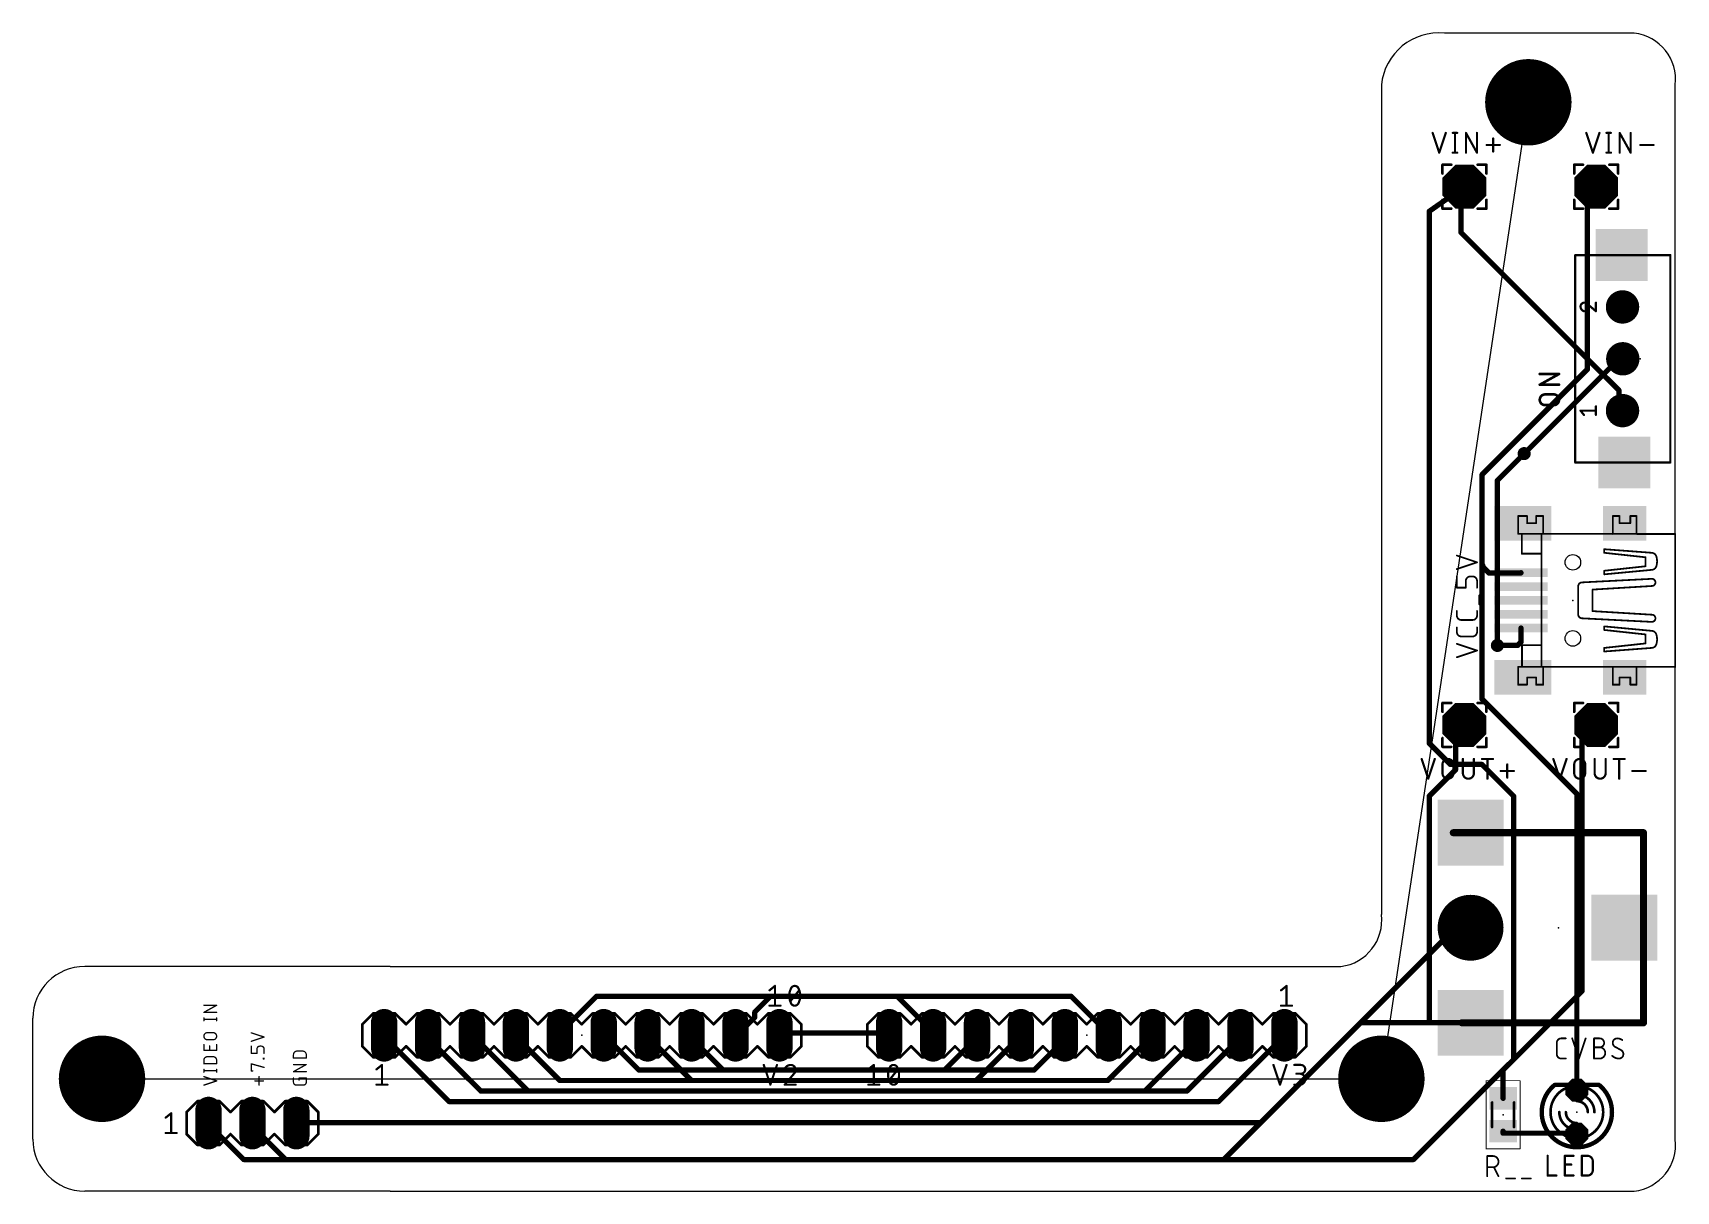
# Model space of a CAD drawing. Extents: x 0 to 95, y 0 to 67.
import ezdxf

# ---------------------------------------------------------------- set-up
doc = ezdxf.new("R2010")
doc.units = 0
for name, color, linetype in [('1', 12, 'CONTINUOUS'), ('16', 132, 'CONTINUOUS'), ('17', 110, 'CONTINUOUS'), ('18', 110, 'CONTINUOUS'), ('19', 53, 'CONTINUOUS'), ('20', 31, 'CONTINUOUS'), ('21', 253, 'CONTINUOUS'), ('23', 53, 'CONTINUOUS'), ('25', 253, 'CONTINUOUS'), ('39', 12, 'CONTINUOUS'), ('51', 253, 'CONTINUOUS')]:
    doc.layers.add(name, color=color, linetype=linetype)

# ---------------------------------------------------------------- blocks, each defined once
blk = doc.blocks.new('ROUNDP')
at = {"const_width": 0.5}
blk.add_lwpolyline([(0, -0.25, 1), (0, 0.25, 1), (0, -0.25)], format="xyb", dxfattribs=at)
blk = doc.blocks.new('SQUAREP')
blk.add_solid([(-0.5, -0.5), (0.5, -0.5), (-0.5, 0.5), (0.5, 0.5)])
blk = doc.blocks.new('OCTAGONP')
at = {"const_width": 0.5}
blk.add_lwpolyline([(-0.25, -0.1036), (-0.25, 0.1036), (-0.1036, 0.25), (0.1036, 0.25), (0.25, 0.1036), (0.25, -0.1036), (0.1036, -0.25), (-0.1036, -0.25), (-0.25, -0.1036), (-0.25, 0.1036)], dxfattribs=at)
blk = doc.blocks.new('RECT')
blk.add_solid([(-0.5, -0.5), (0.5, -0.5), (-0.5, 0.5), (0.5, 0.5)])
blk = doc.blocks.new('LONGP100')
at = {"const_width": 1}
blk.add_lwpolyline([(-0.5, 0), (0.5, 0)], dxfattribs=at)
at = {"const_width": 0.5}
for points in [[(-0.5, 0.25, 1), (-0.5, -0.25)], [(0.5, -0.25, 1), (0.5, 0.25)]]:
    blk.add_lwpolyline(points, format="xyb", dxfattribs=at)
blk = doc.blocks.new('ROUNDV')
at = {"const_width": 0.5}
blk.add_lwpolyline([(0, -0.25, 1), (0, 0.25, 1), (0, -0.25)], format="xyb", dxfattribs=at)

msp = doc.modelspace()

# ---------------------------------------------------------------- linework, layer by layer
at = {"layer": '1', "const_width": 0.3048}
for points in [[(80.772, 56.6928), (82.804, 58.1152)], [(89.916, 57.912), (90.424, 58.1152)], [(89.916, 47.5488), (89.916, 57.912)], [(80.772, 56.6928), (80.772, 25.908)], [(83.82, 41.4528), (89.916, 47.5488)], [(91.7448, 48.1584), (86.2584, 42.672)], [(91.7448, 48.1584), (91.964, 48.1584)], [(83.82, 36.195), (83.82, 41.4528)], [(83.8708, 36.195), (83.82, 36.195)], [(83.8327, 36.1569), (83.82, 36.1442)], [(83.82, 36.1442), (83.82, 28.4734)], [(83.8454, 36.1696), (83.8327, 36.1569)], [(84.2264, 35.7632), (83.8327, 36.1569)], [(83.8708, 36.195), (83.8454, 36.1696)], [(86.0655, 35.7632), (84.2264, 35.7632)], [(86.0754, 35.7818), (86.0655, 35.7632)], [(86.0754, 31.769), (86.0754, 32.5818)], [(85.8786, 31.5722), (84.709, 31.5722)], [(85.8786, 31.5722), (86.0754, 31.769)], [(83.82, 28.4734), (89.3064, 22.987)], [(80.772, 25.908), (81.9912, 24.6888)], [(81.9912, 24.6888), (83.82, 24.6888)], [(83.82, 24.6888), (85.6488, 22.86)], [(85.6488, 22.86), (85.6488, 7.62)], [(89.3064, 22.987), (89.3064, 5.842)], [(82.296, 15.24), (68.8848, 1.8288)], [(83.1596, 15.24), (82.296, 15.24)], [(42.672, 11.2776), (41.7576, 10.3632)], [(49.9872, 11.2776), (42.672, 11.2776)], [(52.1208, 9.144), (49.9872, 11.2776)], [(41.7576, 10.3632), (41.7576, 10.0584)], [(41.7576, 10.0584), (40.8432, 9.144)], [(20.4216, 8.8392), (20.32, 9.017)], [(24.0792, 5.1816), (20.4216, 8.8392)], [(25.6032, 8.8392), (25.4, 9.017)], [(28.6512, 5.7912), (25.6032, 8.8392)], [(35.6616, 8.8392), (35.56, 9.017)], [(38.1, 6.4008), (35.6616, 8.8392)], [(38.1, 8.8392), (38.1, 9.017)], [(39.9288, 7.0104), (38.1, 8.8392)], [(40.8432, 9.144), (40.64, 9.017)], [(43.2816, 9.144), (43.18, 9.017)], [(49.3776, 9.144), (43.2816, 9.144)], [(49.3776, 9.144), (49.53, 9.017)], [(52.1208, 9.144), (52.07, 9.017)], [(54.5592, 8.8392), (52.7304, 7.0104)], [(54.5592, 8.8392), (54.61, 9.017)], [(56.9976, 8.8392), (54.5592, 6.4008)], [(56.9976, 8.8392), (57.15, 9.017)], [(67.3608, 8.8392), (64.3128, 5.7912)], [(67.3608, 8.8392), (67.31, 9.017)], [(72.2376, 8.8392), (68.58, 5.1816)], [(72.2376, 8.8392), (72.39, 9.017)], [(85.6488, 7.62), (85.0392, 7.0104)], [(52.7304, 7.0104), (39.9288, 7.0104)], [(85.0392, 7.0104), (85.0392, 5.3696)], [(64.3128, 5.7912), (28.6512, 5.7912)], [(54.5592, 6.4008), (38.1, 6.4008)], [(68.58, 5.1816), (24.0792, 5.1816)], [(10.3632, 3.6576), (10.16, 3.937)], [(12.192, 1.8288), (10.3632, 3.6576)], [(85.0392, 3.3528), (85.0392, 3.4696)], [(89.3064, 3.3528), (85.0392, 3.3528)], [(89.3064, 3.3528), (89.3064, 3.302)], [(68.8848, 1.8288), (12.192, 1.8288)]]:
    msp.add_lwpolyline(points, dxfattribs=at)
at = {"layer": '1', "const_width": 0.1524}
for points in [[(82.8477, 58.0528, 1), (82.7603, 58.1776)], [(89.9922, 57.912, 1), (89.8398, 57.912)], [(89.8877, 57.9827, 1), (89.9443, 57.8413)], [(90.4523, 58.0445, 1), (90.3957, 58.1859)], [(80.8482, 56.6928, 1), (80.6958, 56.6928)], [(80.7283, 56.7552, 1), (80.8157, 56.6304)], [(89.8398, 47.5488, 1), (89.9922, 47.5488)], [(89.9699, 47.4949, 1), (89.8621, 47.6027)], [(91.7448, 48.2346, 1), (91.7448, 48.0822)], [(91.7987, 48.1045, 1), (91.6909, 48.2123)], [(91.964, 48.0822, 1), (91.964, 48.2346)], [(86.2045, 42.7259, 1), (86.3123, 42.6181)], [(83.8962, 41.4528, 1), (83.7438, 41.4528)], [(83.7661, 41.5067, 1), (83.8739, 41.3989)], [(83.82, 36.2712, 1), (83.82, 36.1188)], [(83.8962, 36.1442, 1), (83.7438, 36.1442)], [(83.7661, 36.1981, 1), (83.8739, 36.0903)], [(83.7438, 36.195, 1), (83.8962, 36.195)], [(83.8866, 36.2108, 1), (83.7788, 36.103)], [(83.7788, 36.2108, 1), (83.8866, 36.103)], [(83.7915, 36.2235, 1), (83.8993, 36.1157)], [(83.8866, 36.103, 1), (83.7788, 36.2108)], [(83.8993, 36.1157, 1), (83.7915, 36.2235)], [(83.9247, 36.1411, 1), (83.8169, 36.2489)], [(83.8708, 36.1188, 1), (83.8708, 36.2712)], [(84.2264, 35.8394, 1), (84.2264, 35.687)], [(84.1725, 35.7093, 1), (84.2803, 35.8171)], [(85.9982, 35.7989, 1), (86.1328, 35.7275)], [(86.1427, 35.7461, 1), (86.0081, 35.8175)], [(86.0655, 35.687, 1), (86.0655, 35.8394)], [(86.1516, 32.5818, 1), (85.9992, 32.5818)], [(84.709, 31.6484, 1), (84.709, 31.496)], [(85.8247, 31.6261, 1), (85.9325, 31.5183)], [(85.8786, 31.496, 1), (85.8786, 31.6484)], [(85.9992, 31.769, 1), (86.1516, 31.769)], [(86.1293, 31.7151, 1), (86.0215, 31.8229)], [(83.8739, 28.5273, 1), (83.7661, 28.4195)], [(83.7438, 28.4734, 1), (83.8962, 28.4734)], [(80.8259, 25.9619, 1), (80.7181, 25.8541)], [(80.6958, 25.908, 1), (80.8482, 25.908)], [(81.9912, 24.765, 1), (81.9912, 24.6126)], [(81.9373, 24.6349, 1), (82.0451, 24.7427)], [(83.8739, 24.7427, 1), (83.7661, 24.6349)], [(83.82, 24.6126, 1), (83.82, 24.765)], [(85.725, 22.86, 1), (85.5726, 22.86)], [(85.5949, 22.8061, 1), (85.7027, 22.9139)], [(89.3826, 22.987, 1), (89.2302, 22.987)], [(89.2525, 22.9331, 1), (89.3603, 23.0409)], [(82.296, 15.3162, 1), (82.296, 15.1638)], [(82.3499, 15.1861, 1), (82.2421, 15.2939)], [(83.1596, 15.1638, 1), (83.1596, 15.3162)], [(42.672, 11.3538, 1), (42.672, 11.2014)], [(42.7259, 11.2237, 1), (42.6181, 11.3315)], [(50.0411, 11.3315, 1), (49.9333, 11.2237)], [(49.9872, 11.2014, 1), (49.9872, 11.3538)], [(41.8338, 10.3632, 1), (41.6814, 10.3632)], [(41.7037, 10.4171, 1), (41.8115, 10.3093)], [(41.6814, 10.0584, 1), (41.8338, 10.0584)], [(41.8115, 10.0045, 1), (41.7037, 10.1123)], [(20.3862, 9.0548, 1), (20.2538, 8.9792)], [(20.4755, 8.8931, 1), (20.3677, 8.7853)], [(20.3554, 8.8014, 1), (20.4878, 8.877)], [(25.4502, 9.0743, 1), (25.3498, 8.9597)], [(25.6571, 8.8931, 1), (25.5493, 8.7853)], [(25.553, 8.7819, 1), (25.6534, 8.8965)], [(35.6262, 9.0548, 1), (35.4938, 8.9792)], [(35.7155, 8.8931, 1), (35.6077, 8.7853)], [(35.5954, 8.8014, 1), (35.7278, 8.877)], [(38.1762, 9.017, 1), (38.0238, 9.017)], [(38.1539, 8.8931, 1), (38.0461, 8.7853)], [(38.0238, 8.8392, 1), (38.1762, 8.8392)], [(40.5996, 9.0816, 1), (40.6804, 8.9524)], [(40.7893, 9.1979, 1), (40.8971, 9.0901)], [(40.8836, 9.0794, 1), (40.8028, 9.2086)], [(43.1205, 9.0646, 1), (43.2395, 8.9694)], [(43.2816, 9.2202, 1), (43.2816, 9.0678)], [(43.3411, 9.0964, 1), (43.2221, 9.1916)], [(49.4264, 9.2025, 1), (49.3288, 9.0855)], [(49.3776, 9.0678, 1), (49.3776, 9.2202)], [(49.4812, 8.9585, 1), (49.5788, 9.0755)], [(51.9993, 9.0453, 1), (52.1407, 8.9887)], [(52.1915, 9.1157, 1), (52.0501, 9.1723)], [(52.0669, 9.0901, 1), (52.1747, 9.1979)], [(54.4859, 8.8601, 1), (54.6325, 8.8183)], [(54.6131, 8.7853, 1), (54.5053, 8.8931)], [(54.6833, 8.9961, 1), (54.5367, 9.0379)], [(56.9397, 8.8888, 1), (57.0555, 8.7896)], [(57.0515, 8.7853, 1), (56.9437, 8.8931)], [(57.2079, 8.9674, 1), (57.0921, 9.0666)], [(67.3833, 9.0379, 1), (67.2367, 8.9961)], [(67.2875, 8.8183, 1), (67.4341, 8.8601)], [(67.4147, 8.7853, 1), (67.3069, 8.8931)], [(72.1797, 8.8888, 1), (72.2955, 8.7896)], [(72.2915, 8.7853, 1), (72.1837, 8.8931)], [(72.4479, 8.9674, 1), (72.3321, 9.0666)], [(85.5726, 7.62, 1), (85.725, 7.62)], [(85.7027, 7.5661, 1), (85.5949, 7.6739)], [(39.9288, 7.0866, 1), (39.9288, 6.9342)], [(39.8749, 6.9565, 1), (39.9827, 7.0643)], [(52.6765, 7.0643, 1), (52.7843, 6.9565)], [(52.7304, 6.9342, 1), (52.7304, 7.0866)], [(85.1154, 7.0104, 1), (84.963, 7.0104)], [(84.9853, 7.0643, 1), (85.0931, 6.9565)], [(28.6512, 5.8674, 1), (28.6512, 5.715)], [(28.5973, 5.7373, 1), (28.7051, 5.8451)], [(38.1, 6.477, 1), (38.1, 6.3246)], [(38.0461, 6.3469, 1), (38.1539, 6.4547)], [(54.5053, 6.4547, 1), (54.6131, 6.3469)], [(54.5592, 6.3246, 1), (54.5592, 6.477)], [(64.2589, 5.8451, 1), (64.3667, 5.7373)], [(64.3128, 5.715, 1), (64.3128, 5.8674)], [(89.2302, 5.842, 1), (89.3826, 5.842)], [(24.0792, 5.2578, 1), (24.0792, 5.1054)], [(24.0253, 5.1277, 1), (24.1331, 5.2355)], [(68.5261, 5.2355, 1), (68.6339, 5.1277)], [(68.58, 5.1054, 1), (68.58, 5.2578)], [(84.963, 5.3696, 1), (85.1154, 5.3696)], [(10.2216, 3.9818, 1), (10.0984, 3.8922)], [(10.4171, 3.7115, 1), (10.3093, 3.6037)], [(10.3016, 3.6128, 1), (10.4248, 3.7024)], [(85.1154, 3.4696, 1), (84.963, 3.4696)], [(85.0392, 3.429, 1), (85.0392, 3.2766)], [(84.963, 3.3528, 1), (85.1154, 3.3528)], [(89.3826, 3.3528, 1), (89.2302, 3.3528)], [(89.2302, 3.302, 1), (89.3826, 3.302)], [(89.3064, 3.2766, 1), (89.3064, 3.429)], [(12.192, 1.905, 1), (12.192, 1.7526)], [(12.1381, 1.7749, 1), (12.2459, 1.8827)], [(68.8309, 1.8827, 1), (68.9387, 1.7749)], [(68.8848, 1.7526, 1), (68.8848, 1.905)]]:
    msp.add_lwpolyline(points, format="xyb", dxfattribs=at)
at = {"layer": '16', "const_width": 0.3048}
for points in [[(82.6008, 57.912), (82.804, 58.1152)], [(82.6008, 57.912), (82.6008, 55.4736)], [(82.6008, 55.4736), (91.7448, 46.3296)], [(91.7448, 46.3296), (91.7448, 45.4152)], [(91.7448, 45.4152), (91.948, 45.1584)], [(86.2584, 42.672), (84.709, 41.1226)], [(84.709, 41.1226), (84.709, 31.5722)], [(82.296, 26.8224), (82.804, 26.9748)], [(82.296, 24.384), (82.296, 26.8224)], [(89.8652, 26.4668), (89.6112, 26.2128)], [(89.8652, 26.4668), (90.424, 26.9748)], [(89.6112, 26.2128), (89.6112, 11.5824)], [(80.772, 22.86), (82.296, 24.384)], [(80.772, 9.7536), (80.772, 22.86)], [(32.6136, 11.2776), (30.48, 9.144)], [(60.0456, 11.2776), (32.6136, 11.2776)], [(62.1792, 9.144), (60.0456, 11.2776)], [(89.6112, 11.5824), (79.8576, 1.8288)], [(76.8096, 9.7536), (71.0184, 3.9624)], [(80.772, 9.7536), (76.8096, 9.7536)], [(82.9056, 9.7536), (80.772, 9.7536)], [(82.9056, 9.7536), (83.1596, 9.74)], [(22.86, 8.8392), (22.86, 9.017)], [(25.908, 5.7912), (22.86, 8.8392)], [(28.0416, 8.8392), (27.94, 9.017)], [(30.48, 6.4008), (28.0416, 8.8392)], [(30.48, 9.144), (30.48, 9.017)], [(33.2232, 8.8392), (33.02, 9.017)], [(35.052, 7.0104), (33.2232, 8.8392)], [(59.7408, 8.8392), (57.912, 7.0104)], [(59.7408, 8.8392), (59.69, 9.017)], [(62.1792, 9.144), (62.23, 9.017)], [(64.6176, 8.8392), (62.1792, 6.4008)], [(64.6176, 8.8392), (64.77, 9.017)], [(69.7992, 8.8392), (66.7512, 5.7912)], [(69.7992, 8.8392), (69.85, 9.017)], [(57.912, 7.0104), (35.052, 7.0104)], [(66.7512, 5.7912), (25.908, 5.7912)], [(62.1792, 6.4008), (30.48, 6.4008)], [(12.8016, 3.6576), (12.7, 3.937)], [(14.6304, 1.8288), (12.8016, 3.6576)], [(71.0184, 3.9624), (15.24, 3.9624)], [(15.24, 3.9624), (15.24, 3.937)], [(79.8576, 1.8288), (14.6304, 1.8288)]]:
    msp.add_lwpolyline(points, dxfattribs=at)
at = {"layer": '16', "const_width": 0.1524}
for points in [[(82.677, 57.912, 1), (82.5246, 57.912)], [(82.5469, 57.9659, 1), (82.6547, 57.8581)], [(82.8579, 58.0613, 1), (82.7501, 58.1691)], [(82.6547, 55.5275, 1), (82.5469, 55.4197)], [(82.5246, 55.4736, 1), (82.677, 55.4736)], [(91.821, 46.3296, 1), (91.6686, 46.3296)], [(91.6909, 46.2757, 1), (91.7987, 46.3835)], [(91.8046, 45.4625, 1), (91.685, 45.3679)], [(91.6686, 45.4152, 1), (91.821, 45.4152)], [(91.8882, 45.1111, 1), (92.0078, 45.2057)], [(86.3123, 42.6181, 1), (86.2045, 42.7259)], [(84.7852, 41.1226, 1), (84.6328, 41.1226)], [(84.6551, 41.1765, 1), (84.7629, 41.0687)], [(84.6328, 31.5722, 1), (84.7852, 31.5722)], [(82.3722, 26.8224, 1), (82.2198, 26.8224)], [(82.2741, 26.8954, 1), (82.3179, 26.7494)], [(82.8259, 26.9018, 1), (82.7821, 27.0478)], [(89.9191, 26.4129, 1), (89.8113, 26.5207)], [(90.4753, 26.9184, 1), (90.3727, 27.0312)], [(89.6874, 26.2128, 1), (89.535, 26.2128)], [(89.5573, 26.2667, 1), (89.6651, 26.1589)], [(89.8139, 26.5232, 1), (89.9165, 26.4104)], [(82.2198, 24.384, 1), (82.3722, 24.384)], [(82.3499, 24.3301, 1), (82.2421, 24.4379)], [(80.8482, 22.86, 1), (80.6958, 22.86)], [(80.7181, 22.9139, 1), (80.8259, 22.8061)], [(32.6136, 11.3538, 1), (32.6136, 11.2014)], [(32.6675, 11.2237, 1), (32.5597, 11.3315)], [(60.0995, 11.3315, 1), (59.9917, 11.2237)], [(60.0456, 11.2014, 1), (60.0456, 11.3538)], [(89.535, 11.5824, 1), (89.6874, 11.5824)], [(89.6651, 11.5285, 1), (89.5573, 11.6363)], [(76.8096, 9.8298, 1), (76.8096, 9.6774)], [(76.8635, 9.6997, 1), (76.7557, 9.8075)], [(80.772, 9.8298, 1), (80.772, 9.6774)], [(80.6958, 9.7536, 1), (80.8482, 9.7536)], [(80.772, 9.6774, 1), (80.772, 9.8298)], [(82.9097, 9.8297, 1), (82.9015, 9.6775)], [(82.9056, 9.6774, 1), (82.9056, 9.8298)], [(83.1555, 9.6639, 1), (83.1637, 9.8161)], [(22.9362, 9.017, 1), (22.7838, 9.017)], [(22.9139, 8.8931, 1), (22.8061, 8.7853)], [(22.7838, 8.8392, 1), (22.9362, 8.8392)], [(28.0062, 9.0548, 1), (27.8738, 8.9792)], [(28.0955, 8.8931, 1), (27.9877, 8.7853)], [(27.9754, 8.8014, 1), (28.1078, 8.877)], [(30.5562, 9.144, 1), (30.4038, 9.144)], [(30.4261, 9.1979, 1), (30.5339, 9.0901)], [(30.4038, 9.017, 1), (30.5562, 9.017)], [(33.0702, 9.0743, 1), (32.9698, 8.9597)], [(33.2771, 8.8931, 1), (33.1693, 8.7853)], [(33.173, 8.7819, 1), (33.2734, 8.8965)], [(59.7633, 9.0379, 1), (59.6167, 8.9961)], [(59.6675, 8.8183, 1), (59.8141, 8.8601)], [(59.7947, 8.7853, 1), (59.6869, 8.8931)], [(62.2499, 9.1723, 1), (62.1085, 9.1157)], [(62.1253, 9.0901, 1), (62.2331, 9.1979)], [(62.1593, 8.9887, 1), (62.3007, 9.0453)], [(64.5597, 8.8888, 1), (64.6755, 8.7896)], [(64.6715, 8.7853, 1), (64.5637, 8.8931)], [(64.8279, 8.9674, 1), (64.7121, 9.0666)], [(69.7259, 8.8601, 1), (69.8725, 8.8183)], [(69.8531, 8.7853, 1), (69.7453, 8.8931)], [(69.9233, 8.9961, 1), (69.7767, 9.0379)], [(35.052, 7.0866, 1), (35.052, 6.9342)], [(34.9981, 6.9565, 1), (35.1059, 7.0643)], [(57.8581, 7.0643, 1), (57.9659, 6.9565)], [(57.912, 6.9342, 1), (57.912, 7.0866)], [(25.908, 5.8674, 1), (25.908, 5.715)], [(25.8541, 5.7373, 1), (25.9619, 5.8451)], [(30.48, 6.477, 1), (30.48, 6.3246)], [(30.4261, 6.3469, 1), (30.5339, 6.4547)], [(62.1253, 6.4547, 1), (62.2331, 6.3469)], [(62.1792, 6.3246, 1), (62.1792, 6.477)], [(66.6973, 5.8451, 1), (66.8051, 5.7373)], [(66.7512, 5.715, 1), (66.7512, 5.8674)], [(12.7716, 3.963, 1), (12.6284, 3.911)], [(12.8555, 3.7115, 1), (12.7477, 3.6037)], [(15.24, 4.0386, 1), (15.24, 3.8862)], [(15.3162, 3.9624, 1), (15.1638, 3.9624)], [(15.1638, 3.937, 1), (15.3162, 3.937)], [(70.9645, 4.0163, 1), (71.0723, 3.9085)], [(71.0184, 3.8862, 1), (71.0184, 4.0386)], [(12.73, 3.6316, 1), (12.8732, 3.6836)], [(14.6304, 1.905, 1), (14.6304, 1.7526)], [(14.5765, 1.7749, 1), (14.6843, 1.8827)], [(79.8037, 1.8827, 1), (79.9115, 1.7749)], [(79.8576, 1.7526, 1), (79.8576, 1.905)]]:
    msp.add_lwpolyline(points, format="xyb", dxfattribs=at)
at = {"layer": '19'}
for p, q in [((78, 6.5), (86.5, 63)), ((4, 6.5), (78, 6.5))]:
    msp.add_line(p, q, dxfattribs=at)
at = {"layer": '20'}
for p, q in [((92.62, 67), (81.66, 67)), ((78, 64), (78, 16)), ((95, 3), (95, 64)), ((20.66, 13), (3, 13)), ((20.66, 13), (75.66, 13)), ((0, 3), (0, 10)), ((20.66, 0), (3, 0)), ((20.66, 0), (92.62, 0))]:
    msp.add_line(p, q, dxfattribs=at)
for centre in [(89.0754, 36.3818), (89.0754, 31.9818)]:
    msp.add_circle(centre, 0.45, dxfattribs=at)
for centre, radius, start, end in [((81.33, 63.67), 3.3463, 84.3405, 174.3405), ((92.31, 64.31), 2.7078, 353.4261, 83.4261), ((75.33, 15.67), 2.6903, 277.0458, 7.0458), ((3, 10), 3, 90, 180), ((3, 3), 3, 180, 270), ((92.31, 2.69), 2.7078, 276.5739, 6.5739)]:
    msp.add_arc(centre, radius, start, end, dxfattribs=at)
at = {"layer": '21'}
for points, const_width in [([(81.534, 59.3852), (82.042, 59.3852)], 0.1524), ([(81.534, 59.3852), (81.534, 58.8772)], 0.1524), ([(84.074, 59.3852), (83.566, 59.3852)], 0.1524), ([(84.074, 59.3852), (84.074, 58.8772)], 0.1524), ([(89.154, 59.3852), (89.662, 59.3852)], 0.1524), ([(89.154, 59.3852), (89.154, 58.8772)], 0.1524), ([(91.694, 59.3852), (91.186, 59.3852)], 0.1524), ([(91.694, 59.3852), (91.694, 58.8772)], 0.1524), ([(81.534, 56.8452), (81.534, 57.3532)], 0.1524), ([(84.074, 56.8452), (84.074, 57.3532)], 0.1524), ([(89.154, 56.8452), (89.154, 57.3532)], 0.1524), ([(91.694, 56.8452), (91.694, 57.3532)], 0.1524), ([(81.534, 56.8452), (82.042, 56.8452)], 0.1524), ([(83.566, 56.8452), (84.074, 56.8452)], 0.1524), ([(89.154, 56.8452), (89.662, 56.8452)], 0.1524), ([(91.186, 56.8452), (91.694, 56.8452)], 0.1524), ([(89.214, 42.1584), (89.214, 54.1584)], 0.127), ([(89.214, 54.1584), (94.714, 54.1584)], 0.127), ([(94.714, 54.1584), (94.714, 42.1584)], 0.127), ([(89.9146, 51.3313), (90.4085, 50.9115)], 0.127), ([(90.4085, 50.9115), (90.4085, 51.4053)], 0.127), ([(89.7171, 44.9115), (89.5195, 45.1584)], 0.127), ([(89.5195, 45.1584), (90.4085, 45.1584)], 0.127), ([(90.4085, 44.9115), (90.4085, 45.4053)], 0.127), ([(94.714, 42.1584), (89.214, 42.1584)], 0.127), ([(87.9912, 38.029), (90.6785, 38.029)], 0.1016), ([(94.9936, 38.0232), (93.49, 38.0232)], 0.1016), ([(94.9936, 38.0233), (94.9936, 38.0232)], 0.1016), ([(94.9936, 38.0232), (94.9936, 30.3402)], 0.1016), ([(94.9982, 38.0291), (94.9982, 30.3345)], 0.1016), ([(86.1181, 37.5142), (86.1181, 36.8816)], 0.1016), ([(87.2656, 36.8817), (87.2656, 37.506)], 0.1016), ([(90.8925, 37.1407), (93.6439, 36.933)], 0.1016), ([(90.8925, 36.933), (90.8925, 37.1407)], 0.1016), ([(86.1181, 36.8816), (87.2656, 36.8816)], 0.1016), ([(93.2805, 36.6735), (90.8925, 36.933)], 0.1016), ([(90.8925, 35.8948), (93.2805, 36.1543)], 0.1016), ([(93.2805, 36.1543), (93.2805, 36.6735)], 0.1016), ([(93.6438, 35.4275), (89.5946, 35.2199)], 0.1016), ([(93.6439, 35.9467), (90.8925, 35.6871)], 0.1016), ([(90.8925, 35.6871), (90.8925, 35.8948)], 0.1016), ([(89.387, 35.0122), (89.387, 33.3511)], 0.1016), ([(93.6439, 35.0122), (90.2176, 34.8046)], 0.1016), ([(90.2176, 34.8046), (90.2176, 33.5586)], 0.1016), ([(93.6439, 33.3512), (90.2176, 33.5588)], 0.1016), ([(93.6438, 32.9359), (89.5946, 33.1435)], 0.1016), ([(93.6439, 32.4167), (90.8925, 32.6763)], 0.1016), ([(90.8925, 32.6763), (90.8925, 32.4686)], 0.1016), ([(90.8925, 32.4686), (93.2805, 32.2091)], 0.1016), ([(93.8515, 33.1435), (93.8515, 33.1436)], 0.1016), ([(86.135, 31.5832), (87.2656, 31.5832)], 0.1016), ([(86.135, 30.8575), (86.135, 31.5832)], 0.1016), ([(87.2656, 31.5832), (87.2655, 30.8575)], 0.1016), ([(93.2805, 31.6899), (90.8925, 31.4304)], 0.1016), ([(90.8925, 31.2227), (93.6439, 31.4304)], 0.1016), ([(90.8925, 31.4304), (90.8925, 31.2227)], 0.1016), ([(93.2805, 32.2091), (93.2805, 31.6899)], 0.1016), ([(90.6277, 30.3346), (88.0923, 30.3345)], 0.1016), ([(94.9936, 30.3402), (93.4901, 30.3403)], 0.1016), ([(81.534, 28.2448), (82.042, 28.2448)], 0.1524), ([(81.534, 28.2448), (81.534, 27.7368)], 0.1524), ([(84.074, 28.2448), (83.566, 28.2448)], 0.1524), ([(84.074, 28.2448), (84.074, 27.7368)], 0.1524), ([(89.154, 28.2448), (89.662, 28.2448)], 0.1524), ([(89.154, 28.2448), (89.154, 27.7368)], 0.1524), ([(91.694, 28.2448), (91.186, 28.2448)], 0.1524), ([(91.694, 28.2448), (91.694, 27.7368)], 0.1524), ([(81.534, 25.7048), (81.534, 26.2128)], 0.1524), ([(81.534, 25.7048), (82.042, 25.7048)], 0.1524), ([(83.566, 25.7048), (84.074, 25.7048)], 0.1524), ([(84.074, 25.7048), (84.074, 26.2128)], 0.1524), ([(89.154, 25.7048), (89.154, 26.2128)], 0.1524), ([(89.154, 25.7048), (89.662, 25.7048)], 0.1524), ([(91.186, 25.7048), (91.694, 25.7048)], 0.1524), ([(91.694, 25.7048), (91.694, 26.2128)], 0.1524), ([(86.1596, 20.74), (93.1596, 20.74)], 0.4096), ([(93.1596, 20.74), (93.1596, 19.24)], 0.4096), ([(93.1596, 19.24), (93.1596, 18.24)], 0.4096), ([(93.1596, 10.99), (93.1596, 12.24)], 0.4096), ([(42.6085, 11.6205), (42.926, 11.8745)], 0.127), ([(42.926, 11.8745), (42.926, 10.7315)], 0.127), ([(43.815, 10.9855), (44.323, 11.6205)], 0.127), ([(72.1995, 11.6205), (72.517, 11.8745)], 0.127), ([(72.517, 11.8745), (72.517, 10.7315)], 0.127), ([(42.6085, 10.7315), (43.2435, 10.7315)], 0.127), ([(72.1995, 10.7315), (72.8345, 10.7315)], 0.127), ([(93.1596, 9.74), (93.1596, 10.99)], 0.4096), ([(19.685, 10.287), (19.05, 9.652)], 0.1524), ([(19.05, 9.652), (19.05, 8.382)], 0.1524), ([(19.685, 10.287), (20.955, 10.287)], 0.1524), ([(20.955, 10.287), (21.59, 9.652)], 0.1524), ([(21.59, 9.652), (22.225, 10.287)], 0.1524), ([(22.225, 10.287), (23.495, 10.287)], 0.1524), ([(23.495, 10.287), (24.13, 9.652)], 0.1524), ([(24.13, 9.652), (24.765, 10.287)], 0.1524), ([(24.765, 10.287), (26.035, 10.287)], 0.1524), ([(26.035, 10.287), (26.67, 9.652)], 0.1524), ([(27.305, 10.287), (26.67, 9.652)], 0.1524), ([(27.305, 10.287), (28.575, 10.287)], 0.1524), ([(28.575, 10.287), (29.21, 9.652)], 0.1524), ([(29.845, 10.287), (29.21, 9.652)], 0.1524), ([(29.845, 10.287), (31.115, 10.287)], 0.1524), ([(31.115, 10.287), (31.75, 9.652)], 0.1524), ([(31.75, 9.652), (32.385, 10.287)], 0.1524), ([(32.385, 10.287), (33.655, 10.287)], 0.1524), ([(33.655, 10.287), (34.29, 9.652)], 0.1524), ([(34.29, 9.652), (34.925, 10.287)], 0.1524), ([(34.925, 10.287), (36.195, 10.287)], 0.1524), ([(36.195, 10.287), (36.83, 9.652)], 0.1524), ([(37.465, 10.287), (36.83, 9.652)], 0.1524), ([(37.465, 10.287), (38.735, 10.287)], 0.1524), ([(38.735, 10.287), (39.37, 9.652)], 0.1524), ([(40.005, 10.287), (39.37, 9.652)], 0.1524), ([(40.005, 10.287), (41.275, 10.287)], 0.1524), ([(41.275, 10.287), (41.91, 9.652)], 0.1524), ([(41.91, 9.652), (42.545, 10.287)], 0.1524), ([(42.545, 10.287), (43.815, 10.287)], 0.1524), ([(43.815, 10.287), (44.45, 9.652)], 0.1524), ([(44.45, 9.652), (44.45, 8.382)], 0.1524), ([(48.26, 9.652), (48.895, 10.287)], 0.1524), ([(48.26, 8.382), (48.26, 9.652)], 0.1524), ([(48.895, 10.287), (50.165, 10.287)], 0.1524), ([(50.165, 10.287), (50.8, 9.652)], 0.1524), ([(50.8, 9.652), (51.435, 10.287)], 0.1524), ([(51.435, 10.287), (52.705, 10.287)], 0.1524), ([(53.34, 9.652), (52.705, 10.287)], 0.1524), ([(53.34, 9.652), (53.975, 10.287)], 0.1524), ([(53.975, 10.287), (55.245, 10.287)], 0.1524), ([(55.88, 9.652), (55.245, 10.287)], 0.1524), ([(55.88, 9.652), (56.515, 10.287)], 0.1524), ([(56.515, 10.287), (57.785, 10.287)], 0.1524), ([(57.785, 10.287), (58.42, 9.652)], 0.1524), ([(58.42, 9.652), (59.055, 10.287)], 0.1524), ([(59.055, 10.287), (60.325, 10.287)], 0.1524), ([(60.325, 10.287), (60.96, 9.652)], 0.1524), ([(60.96, 9.652), (61.595, 10.287)], 0.1524), ([(61.595, 10.287), (62.865, 10.287)], 0.1524), ([(63.5, 9.652), (62.865, 10.287)], 0.1524), ([(63.5, 9.652), (64.135, 10.287)], 0.1524), ([(64.135, 10.287), (65.405, 10.287)], 0.1524), ([(66.04, 9.652), (65.405, 10.287)], 0.1524), ([(66.04, 9.652), (66.675, 10.287)], 0.1524), ([(66.675, 10.287), (67.945, 10.287)], 0.1524), ([(67.945, 10.287), (68.58, 9.652)], 0.1524), ([(68.58, 9.652), (69.215, 10.287)], 0.1524), ([(69.215, 10.287), (70.485, 10.287)], 0.1524), ([(70.485, 10.287), (71.12, 9.652)], 0.1524), ([(71.12, 9.652), (71.755, 10.287)], 0.1524), ([(71.755, 10.287), (73.025, 10.287)], 0.1524), ([(73.66, 9.652), (73.025, 10.287)], 0.1524), ([(73.66, 8.382), (73.66, 9.652)], 0.1524), ([(86.1596, 9.74), (93.1596, 9.74)], 0.4096), ([(19.05, 8.382), (19.685, 7.747)], 0.1524), ([(20.955, 7.747), (19.685, 7.747)], 0.1524), ([(21.59, 8.382), (20.955, 7.747)], 0.1524), ([(22.225, 7.747), (21.59, 8.382)], 0.1524), ([(23.495, 7.747), (22.225, 7.747)], 0.1524), ([(24.13, 8.382), (23.495, 7.747)], 0.1524), ([(24.765, 7.747), (24.13, 8.382)], 0.1524), ([(26.035, 7.747), (24.765, 7.747)], 0.1524), ([(26.67, 8.382), (26.035, 7.747)], 0.1524), ([(26.67, 8.382), (27.305, 7.747)], 0.1524), ([(28.575, 7.747), (27.305, 7.747)], 0.1524), ([(29.21, 8.382), (28.575, 7.747)], 0.1524), ([(29.21, 8.382), (29.845, 7.747)], 0.1524), ([(31.115, 7.747), (29.845, 7.747)], 0.1524), ([(31.75, 8.382), (31.115, 7.747)], 0.1524), ([(32.385, 7.747), (31.75, 8.382)], 0.1524), ([(33.655, 7.747), (32.385, 7.747)], 0.1524), ([(34.29, 8.382), (33.655, 7.747)], 0.1524), ([(34.925, 7.747), (34.29, 8.382)], 0.1524), ([(36.195, 7.747), (34.925, 7.747)], 0.1524), ([(36.83, 8.382), (36.195, 7.747)], 0.1524), ([(36.83, 8.382), (37.465, 7.747)], 0.1524), ([(38.735, 7.747), (37.465, 7.747)], 0.1524), ([(39.37, 8.382), (38.735, 7.747)], 0.1524), ([(39.37, 8.382), (40.005, 7.747)], 0.1524), ([(41.275, 7.747), (40.005, 7.747)], 0.1524), ([(41.91, 8.382), (41.275, 7.747)], 0.1524), ([(42.545, 7.747), (41.91, 8.382)], 0.1524), ([(43.815, 7.747), (42.545, 7.747)], 0.1524), ([(44.45, 8.382), (43.815, 7.747)], 0.1524), ([(48.895, 7.747), (48.26, 8.382)], 0.1524), ([(50.165, 7.747), (48.895, 7.747)], 0.1524), ([(50.8, 8.382), (50.165, 7.747)], 0.1524), ([(51.435, 7.747), (50.8, 8.382)], 0.1524), ([(52.705, 7.747), (51.435, 7.747)], 0.1524), ([(52.705, 7.747), (53.34, 8.382)], 0.1524), ([(53.975, 7.747), (53.34, 8.382)], 0.1524), ([(55.245, 7.747), (53.975, 7.747)], 0.1524), ([(55.245, 7.747), (55.88, 8.382)], 0.1524), ([(56.515, 7.747), (55.88, 8.382)], 0.1524), ([(57.785, 7.747), (56.515, 7.747)], 0.1524), ([(58.42, 8.382), (57.785, 7.747)], 0.1524), ([(59.055, 7.747), (58.42, 8.382)], 0.1524), ([(60.325, 7.747), (59.055, 7.747)], 0.1524), ([(60.96, 8.382), (60.325, 7.747)], 0.1524), ([(61.595, 7.747), (60.96, 8.382)], 0.1524), ([(62.865, 7.747), (61.595, 7.747)], 0.1524), ([(62.865, 7.747), (63.5, 8.382)], 0.1524), ([(64.135, 7.747), (63.5, 8.382)], 0.1524), ([(65.405, 7.747), (64.135, 7.747)], 0.1524), ([(65.405, 7.747), (66.04, 8.382)], 0.1524), ([(66.675, 7.747), (66.04, 8.382)], 0.1524), ([(67.945, 7.747), (66.675, 7.747)], 0.1524), ([(68.58, 8.382), (67.945, 7.747)], 0.1524), ([(69.215, 7.747), (68.58, 8.382)], 0.1524), ([(70.485, 7.747), (69.215, 7.747)], 0.1524), ([(71.12, 8.382), (70.485, 7.747)], 0.1524), ([(71.755, 7.747), (71.12, 8.382)], 0.1524), ([(73.025, 7.747), (71.755, 7.747)], 0.1524), ([(73.025, 7.747), (73.66, 8.382)], 0.1524), ([(19.8755, 7.0485), (20.193, 7.3025)], 0.127), ([(20.193, 7.3025), (20.193, 6.1595)], 0.127), ([(48.3235, 7.0485), (48.641, 7.3025)], 0.127), ([(48.641, 7.3025), (48.641, 6.1595)], 0.127), ([(49.53, 6.4135), (50.038, 7.0485)], 0.127), ([(19.8755, 6.1595), (20.5105, 6.1595)], 0.127), ([(48.3235, 6.1595), (48.9585, 6.1595)], 0.127), ([(9.525, 5.207), (8.89, 4.572)], 0.1524), ([(9.525, 5.207), (10.795, 5.207)], 0.1524), ([(10.795, 5.207), (11.43, 4.572)], 0.1524), ([(11.43, 4.572), (12.065, 5.207)], 0.1524), ([(12.065, 5.207), (13.335, 5.207)], 0.1524), ([(13.335, 5.207), (13.97, 4.572)], 0.1524), ([(13.97, 4.572), (14.605, 5.207)], 0.1524), ([(14.605, 5.207), (15.875, 5.207)], 0.1524), ([(15.875, 5.207), (16.51, 4.572)], 0.1524), ([(7.6835, 4.2545), (8.001, 4.5085)], 0.127), ([(8.001, 4.5085), (8.001, 3.3655)], 0.127), ([(8.89, 4.572), (8.89, 3.302)], 0.1524), ([(16.51, 4.572), (16.51, 3.302)], 0.1524), ([(7.6835, 3.3655), (8.3185, 3.3655)], 0.127), ([(8.89, 3.302), (9.525, 2.667)], 0.1524), ([(11.43, 3.302), (10.795, 2.667)], 0.1524), ([(12.065, 2.667), (11.43, 3.302)], 0.1524), ([(13.97, 3.302), (13.335, 2.667)], 0.1524), ([(14.605, 2.667), (13.97, 3.302)], 0.1524), ([(16.51, 3.302), (15.875, 2.667)], 0.1524), ([(10.795, 2.667), (9.525, 2.667)], 0.1524), ([(13.335, 2.667), (12.065, 2.667)], 0.1524), ([(15.875, 2.667), (14.605, 2.667)], 0.1524)]:
    msp.add_lwpolyline(points, dxfattribs=dict(at, const_width=const_width))
for points, const_width in [([(81.534, 59.4233, 1), (81.534, 59.3471)], 0.0762), ([(81.5721, 59.3852, 1), (81.4959, 59.3852)], 0.0762), ([(82.042, 59.3471, 1), (82.042, 59.4233)], 0.0762), ([(83.566, 59.4233, 1), (83.566, 59.3471)], 0.0762), ([(84.1121, 59.3852, 1), (84.0359, 59.3852)], 0.0762), ([(84.074, 59.3471, 1), (84.074, 59.4233)], 0.0762), ([(89.154, 59.4233, 1), (89.154, 59.3471)], 0.0762), ([(89.1921, 59.3852, 1), (89.1159, 59.3852)], 0.0762), ([(89.662, 59.3471, 1), (89.662, 59.4233)], 0.0762), ([(91.186, 59.4233, 1), (91.186, 59.3471)], 0.0762), ([(91.7321, 59.3852, 1), (91.6559, 59.3852)], 0.0762), ([(91.694, 59.3471, 1), (91.694, 59.4233)], 0.0762), ([(81.4959, 58.8772, 1), (81.5721, 58.8772)], 0.0762), ([(84.0359, 58.8772, 1), (84.1121, 58.8772)], 0.0762), ([(89.1159, 58.8772, 1), (89.1921, 58.8772)], 0.0762), ([(91.6559, 58.8772, 1), (91.7321, 58.8772)], 0.0762), ([(81.5721, 57.3532, 1), (81.4959, 57.3532)], 0.0762), ([(84.1121, 57.3532, 1), (84.0359, 57.3532)], 0.0762), ([(89.1921, 57.3532, 1), (89.1159, 57.3532)], 0.0762), ([(91.7321, 57.3532, 1), (91.6559, 57.3532)], 0.0762), ([(81.534, 56.8833, 1), (81.534, 56.8071)], 0.0762), ([(81.4959, 56.8452, 1), (81.5721, 56.8452)], 0.0762), ([(82.042, 56.8071, 1), (82.042, 56.8833)], 0.0762), ([(83.566, 56.8833, 1), (83.566, 56.8071)], 0.0762), ([(84.0359, 56.8452, 1), (84.1121, 56.8452)], 0.0762), ([(84.074, 56.8071, 1), (84.074, 56.8833)], 0.0762), ([(89.154, 56.8833, 1), (89.154, 56.8071)], 0.0762), ([(89.1159, 56.8452, 1), (89.1921, 56.8452)], 0.0762), ([(89.662, 56.8071, 1), (89.662, 56.8833)], 0.0762), ([(91.186, 56.8833, 1), (91.186, 56.8071)], 0.0762), ([(91.6559, 56.8452, 1), (91.7321, 56.8452)], 0.0762), ([(91.694, 56.8071, 1), (91.694, 56.8833)], 0.0762), ([(89.2458, 54.1584, 1), (89.1822, 54.1584)], 0.0635), ([(89.214, 54.1902, 1), (89.214, 54.1266)], 0.0635), ([(94.7458, 54.1584, 1), (94.6822, 54.1584)], 0.0635), ([(94.714, 54.1266, 1), (94.714, 54.1902)], 0.0635), ([(89.7418, 51.4053, 0.4142), (89.5195, 51.1831)], 0.127), ([(89.7418, 51.4371, 1), (89.7417, 51.3736)], 0.0635), ([(89.9146, 51.3313, 0.2053), (89.7418, 51.4053)], 0.127), ([(89.7418, 51.3736, 1), (89.7418, 51.4371)], 0.0635), ([(89.9352, 51.3555, 1), (89.894, 51.3071)], 0.0635), ([(89.8916, 51.3094, 1), (89.9376, 51.3532)], 0.0635), ([(90.4403, 51.4053, 1), (90.3768, 51.4053)], 0.0635), ([(89.5195, 51.1831, 0.3252), (89.7171, 50.9115)], 0.127), ([(89.5512, 51.1831, 1), (89.4878, 51.1831)], 0.0635), ([(89.4878, 51.1831, 1), (89.5513, 51.1831)], 0.0635), ([(89.7073, 50.8813, 1), (89.7268, 50.9417)], 0.0635), ([(90.3768, 50.9115, 1), (90.4403, 50.9115)], 0.0635), ([(90.3879, 50.8873, 1), (90.4291, 50.9356)], 0.0635), ([(89.5195, 45.1902, 1), (89.5195, 45.1266)], 0.0635), ([(89.5443, 45.1782, 1), (89.4947, 45.1386)], 0.0635), ([(89.6923, 44.8916, 1), (89.7418, 44.9313)], 0.0635), ([(90.4403, 45.4053, 1), (90.3768, 45.4053)], 0.0635), ([(90.3768, 44.9115, 1), (90.4403, 44.9115)], 0.0635), ([(90.4085, 45.1266, 1), (90.4085, 45.1902)], 0.0635), ([(89.214, 42.1902, 1), (89.214, 42.1266)], 0.0635), ([(89.1822, 42.1584, 1), (89.2458, 42.1584)], 0.0635), ([(94.6822, 42.1584, 1), (94.7458, 42.1584)], 0.0635), ([(94.714, 42.1266, 1), (94.714, 42.1902)], 0.0635), ([(87.9912, 38.0544, 1), (87.9912, 38.0036)], 0.0508), ([(90.6785, 38.0036, 1), (90.6785, 38.0544)], 0.0508), ([(93.49, 38.0486, 1), (93.49, 37.9978)], 0.0508), ([(95.019, 38.0233, 1), (94.9682, 38.0233)], 0.0508), ([(95.019, 38.0232, 1), (94.9682, 38.0232)], 0.0508), ([(94.9682, 38.0232, 1), (95.019, 38.0232)], 0.0508), ([(95.0236, 38.0291, 1), (94.9728, 38.0291)], 0.0508), ([(94.9936, 37.9978, 1), (94.9936, 38.0486)], 0.0508), ([(86.1435, 37.5142, 1), (86.0927, 37.5142)], 0.0508), ([(87.291, 37.506, 1), (87.2402, 37.506)], 0.0508), ([(90.8944, 37.166, 1), (90.8906, 37.1154)], 0.0508), ([(90.9179, 37.1407, 1), (90.8671, 37.1407)], 0.0508), ([(86.1181, 36.907, 1), (86.1181, 36.8562)], 0.0508), ([(86.0927, 36.8816, 1), (86.1435, 36.8816)], 0.0508), ([(87.2402, 36.8817, 1), (87.291, 36.8817)], 0.0508), ([(87.2656, 36.8562, 1), (87.2656, 36.907)], 0.0508), ([(90.8952, 36.9583, 1), (90.8898, 36.9077)], 0.0508), ([(90.8671, 36.933, 1), (90.9179, 36.933)], 0.0508), ([(93.3059, 36.6735, 1), (93.2551, 36.6735)], 0.0508), ([(93.2551, 36.1543, 1), (93.3059, 36.1543)], 0.0508), ([(93.2778, 36.6482, 1), (93.2832, 36.6988)], 0.0508), ([(93.2832, 36.129, 1), (93.2778, 36.1796)], 0.0508), ([(93.9034, 36.7254, 0.3087), (93.6439, 36.933)], 0.1016), ([(93.6458, 36.9583, 1), (93.642, 36.9077)], 0.0508), ([(93.6439, 35.9467, 0.3087), (93.9034, 36.1543)], 0.1016), ([(93.642, 36.9077, 1), (93.6458, 36.9583)], 0.0508), ([(93.9034, 36.1543, 0.1499), (93.9034, 36.7254)], 0.1016), ([(93.9277, 36.7328, 1), (93.8791, 36.718)], 0.0508), ([(93.8791, 36.1617, 1), (93.9277, 36.1469)], 0.0508), ([(93.8791, 36.718, 1), (93.9277, 36.7328)], 0.0508), ([(93.9277, 36.1469, 1), (93.8791, 36.1617)], 0.0508), ([(89.5946, 35.2199, 0.3825), (89.387, 35.0122)], 0.1016), ([(89.5933, 35.2453, 1), (89.5959, 35.1945)], 0.0508), ([(89.596, 35.1945, 1), (89.5932, 35.2453)], 0.0508), ([(90.9179, 35.8948, 1), (90.8671, 35.8948)], 0.0508), ([(90.8898, 35.9201, 1), (90.8952, 35.8695)], 0.0508), ([(90.8901, 35.7124, 1), (90.8949, 35.6618)], 0.0508), ([(90.8671, 35.6871, 1), (90.9179, 35.6871)], 0.0508), ([(93.642, 35.972, 1), (93.6458, 35.9214)], 0.0508), ([(93.8515, 35.2199, 0.4142), (93.6439, 35.4275)], 0.1016), ([(93.6439, 35.4529, 1), (93.6439, 35.4021)], 0.0508), ([(93.6439, 35.0122, 0.4142), (93.8515, 35.2198)], 0.1016), ([(93.6463, 35.9214, 1), (93.6415, 35.972)], 0.0508), ([(93.6451, 35.4021, 1), (93.6425, 35.4529)], 0.0508), ([(93.8769, 35.2198, 1), (93.8261, 35.2198)], 0.0508), ([(93.8261, 35.2199, 1), (93.8769, 35.2199)], 0.0508), ([(89.4124, 35.0122, 1), (89.3616, 35.0122)], 0.0508), ([(89.3616, 35.0136, 1), (89.4124, 35.0108)], 0.0508), ([(90.2161, 34.83, 1), (90.2191, 34.7792)], 0.0508), ([(90.243, 34.8046, 1), (90.1922, 34.8046)], 0.0508), ([(93.6439, 35.0376, 1), (93.6439, 34.9868)], 0.0508), ([(93.6454, 34.9868, 1), (93.6424, 35.0376)], 0.0508), ([(89.387, 33.3512, 0.3827), (89.5946, 33.1435)], 0.1016), ([(89.4124, 33.3526, 1), (89.3616, 33.3498)], 0.0508), ([(89.3616, 33.3511, 1), (89.4124, 33.3511)], 0.0508), ([(90.2191, 33.5842, 1), (90.2161, 33.5334)], 0.0508), ([(90.1922, 33.5586, 1), (90.243, 33.5586)], 0.0508), ([(93.8515, 33.1436, 0.4142), (93.6439, 33.3512)], 0.1016), ([(93.6439, 33.3766, 1), (93.6439, 33.3258)], 0.0508), ([(93.6424, 33.3258, 1), (93.6454, 33.3766)], 0.0508), ([(89.5959, 33.1689, 1), (89.5933, 33.1181)], 0.0508), ([(89.5932, 33.1181, 1), (89.596, 33.1689)], 0.0508), ([(90.8949, 32.7016, 1), (90.8901, 32.651)], 0.0508), ([(90.9179, 32.6763, 1), (90.8671, 32.6763)], 0.0508), ([(90.8952, 32.4939, 1), (90.8898, 32.4433)], 0.0508), ([(90.8671, 32.4686, 1), (90.9179, 32.4686)], 0.0508), ([(93.6439, 32.9359, 0.4142), (93.8515, 33.1435)], 0.1016), ([(93.6439, 32.9613, 1), (93.6439, 32.9105)], 0.0508), ([(93.9034, 32.2091, 0.3087), (93.6439, 32.4167)], 0.1016), ([(93.6458, 32.442, 1), (93.642, 32.3914)], 0.0508), ([(93.6415, 32.3914, 1), (93.6463, 32.442)], 0.0508), ([(93.6425, 32.9105, 1), (93.6451, 32.9613)], 0.0508), ([(93.8769, 33.1436, 1), (93.8261, 33.1436)], 0.0508), ([(93.8769, 33.1435, 1), (93.8261, 33.1435)], 0.0508), ([(93.8261, 33.1436, 1), (93.8769, 33.1436)], 0.0508), ([(93.8261, 33.1435, 1), (93.8769, 33.1435)], 0.0508), ([(86.135, 31.6086, 1), (86.135, 31.5578)], 0.0508), ([(86.1604, 31.5832, 1), (86.1096, 31.5832)], 0.0508), ([(87.291, 31.5832, 1), (87.2402, 31.5832)], 0.0508), ([(87.2656, 31.5578, 1), (87.2656, 31.6086)], 0.0508), ([(90.9179, 31.4304, 1), (90.8671, 31.4304)], 0.0508), ([(90.8898, 31.4557, 1), (90.8952, 31.4051)], 0.0508), ([(93.3059, 32.2091, 1), (93.2551, 32.2091)], 0.0508), ([(93.2551, 31.6899, 1), (93.3059, 31.6899)], 0.0508), ([(93.2778, 32.1838, 1), (93.2832, 32.2344)], 0.0508), ([(93.2832, 31.6646, 1), (93.2778, 31.7152)], 0.0508), ([(93.6439, 31.4304, 0.3087), (93.9034, 31.638)], 0.1016), ([(93.642, 31.4557, 1), (93.6458, 31.4051)], 0.0508), ([(93.6458, 31.4051, 1), (93.642, 31.4557)], 0.0508), ([(93.9034, 31.638, 0.1499), (93.9034, 32.2091)], 0.1016), ([(93.9277, 32.2165, 1), (93.8791, 32.2017)], 0.0508), ([(93.8791, 31.6454, 1), (93.9277, 31.6306)], 0.0508), ([(93.8791, 32.2017, 1), (93.9277, 32.2165)], 0.0508), ([(93.9277, 31.6306, 1), (93.8791, 31.6454)], 0.0508), ([(86.1096, 30.8575, 1), (86.1604, 30.8575)], 0.0508), ([(87.2401, 30.8575, 1), (87.2909, 30.8575)], 0.0508), ([(90.8906, 31.248, 1), (90.8944, 31.1974)], 0.0508), ([(90.8671, 31.2227, 1), (90.9179, 31.2227)], 0.0508), ([(88.0923, 30.3599, 1), (88.0923, 30.3091)], 0.0508), ([(90.6277, 30.3092, 1), (90.6277, 30.36)], 0.0508), ([(93.4901, 30.3657, 1), (93.4901, 30.3149)], 0.0508), ([(94.9682, 30.3402, 1), (95.019, 30.3402)], 0.0508), ([(94.9728, 30.3345, 1), (95.0236, 30.3345)], 0.0508), ([(94.9936, 30.3148, 1), (94.9936, 30.3656)], 0.0508), ([(81.534, 28.2829, 1), (81.534, 28.2067)], 0.0762), ([(81.5721, 28.2448, 1), (81.4959, 28.2448)], 0.0762), ([(81.4959, 27.7368, 1), (81.5721, 27.7368)], 0.0762), ([(82.042, 28.2067, 1), (82.042, 28.2829)], 0.0762), ([(83.566, 28.2829, 1), (83.566, 28.2067)], 0.0762), ([(84.1121, 28.2448, 1), (84.0359, 28.2448)], 0.0762), ([(84.0359, 27.7368, 1), (84.1121, 27.7368)], 0.0762), ([(84.074, 28.2067, 1), (84.074, 28.2829)], 0.0762), ([(89.154, 28.2829, 1), (89.154, 28.2067)], 0.0762), ([(89.1921, 28.2448, 1), (89.1159, 28.2448)], 0.0762), ([(89.1159, 27.7368, 1), (89.1921, 27.7368)], 0.0762), ([(89.662, 28.2067, 1), (89.662, 28.2829)], 0.0762), ([(91.186, 28.2829, 1), (91.186, 28.2067)], 0.0762), ([(91.7321, 28.2448, 1), (91.6559, 28.2448)], 0.0762), ([(91.6559, 27.7368, 1), (91.7321, 27.7368)], 0.0762), ([(91.694, 28.2067, 1), (91.694, 28.2829)], 0.0762), ([(81.5721, 26.2128, 1), (81.4959, 26.2128)], 0.0762), ([(81.534, 25.7429, 1), (81.534, 25.6667)], 0.0762), ([(81.4959, 25.7048, 1), (81.5721, 25.7048)], 0.0762), ([(82.042, 25.6667, 1), (82.042, 25.7429)], 0.0762), ([(83.566, 25.7429, 1), (83.566, 25.6667)], 0.0762), ([(84.1121, 26.2128, 1), (84.0359, 26.2128)], 0.0762), ([(84.0359, 25.7048, 1), (84.1121, 25.7048)], 0.0762), ([(84.074, 25.6667, 1), (84.074, 25.7429)], 0.0762), ([(89.1921, 26.2128, 1), (89.1159, 26.2128)], 0.0762), ([(89.154, 25.7429, 1), (89.154, 25.6667)], 0.0762), ([(89.1159, 25.7048, 1), (89.1921, 25.7048)], 0.0762), ([(89.662, 25.6667, 1), (89.662, 25.7429)], 0.0762), ([(91.186, 25.7429, 1), (91.186, 25.6667)], 0.0762), ([(91.7321, 26.2128, 1), (91.6559, 26.2128)], 0.0762), ([(91.6559, 25.7048, 1), (91.7321, 25.7048)], 0.0762), ([(91.694, 25.6667, 1), (91.694, 25.7429)], 0.0762), ([(86.1596, 20.8424, 1), (86.1596, 20.6376)], 0.2048), ([(93.262, 20.74, 1), (93.0572, 20.74)], 0.2048), ([(93.1596, 20.6376, 1), (93.1596, 20.8424)], 0.2048), ([(93.262, 19.24, 1), (93.0572, 19.24)], 0.2048), ([(93.0572, 19.24, 1), (93.262, 19.24)], 0.2048), ([(93.0572, 18.24, 1), (93.262, 18.24)], 0.2048), ([(93.262, 12.24, 1), (93.0572, 12.24)], 0.2048), ([(42.5887, 11.6453, 1), (42.6283, 11.5957)], 0.0635), ([(42.9578, 11.8745, 1), (42.8942, 11.8745)], 0.0635), ([(42.9458, 11.8497, 1), (42.9062, 11.8993)], 0.0635), ([(43.8468, 11.7157, 0.1139), (43.7515, 11.303)], 0.127), ([(43.8167, 11.726, 1), (43.8768, 11.7055)], 0.0635), ([(44.069, 11.8745, 0.3205), (43.8468, 11.7157)], 0.127), ([(43.8753, 11.7018, 1), (43.8182, 11.7297)], 0.0635), ([(44.2913, 11.7157, 0.3205), (44.069, 11.8745)], 0.127), ([(44.069, 11.9063, 1), (44.069, 11.8428)], 0.0635), ([(44.069, 11.8428, 1), (44.069, 11.9063)], 0.0635), ([(44.3198, 11.7297, 1), (44.2627, 11.7018)], 0.0635), ([(44.3865, 11.303, 0.1139), (44.2913, 11.7157)], 0.127), ([(44.2612, 11.7055, 1), (44.3213, 11.726)], 0.0635), ([(44.3478, 11.6007, 1), (44.2982, 11.6403)], 0.0635), ([(72.1797, 11.6453, 1), (72.2193, 11.5957)], 0.0635), ([(72.5488, 11.8745, 1), (72.4853, 11.8745)], 0.0635), ([(72.5368, 11.8497, 1), (72.4972, 11.8993)], 0.0635), ([(42.6085, 10.7633, 1), (42.6085, 10.6997)], 0.0635), ([(42.8942, 10.7315, 1), (42.9578, 10.7315)], 0.0635), ([(43.2435, 10.6997, 1), (43.2435, 10.7633)], 0.0635), ([(43.7515, 11.303, 0.1139), (43.8468, 10.8902)], 0.127), ([(43.7833, 11.303, 1), (43.7197, 11.303)], 0.0635), ([(43.7197, 11.303, 1), (43.7833, 11.303)], 0.0635), ([(43.7902, 11.0053, 1), (43.8398, 10.9657)], 0.0635), ([(43.8768, 10.9005, 1), (43.8167, 10.88)], 0.0635), ([(43.8468, 10.8902, 0.3205), (44.069, 10.7315)], 0.127), ([(43.8182, 10.8763, 1), (43.8753, 10.9042)], 0.0635), ([(44.069, 10.7315, 0.3205), (44.2913, 10.8902)], 0.127), ([(44.069, 10.7633, 1), (44.069, 10.6997)], 0.0635), ([(44.069, 10.6997, 1), (44.069, 10.7633)], 0.0635), ([(44.2627, 10.9042, 1), (44.3198, 10.8763)], 0.0635), ([(44.2913, 10.8902, 0.1139), (44.3865, 11.303)], 0.127), ([(44.3213, 10.88, 1), (44.2612, 10.9005)], 0.0635), ([(44.4183, 11.303, 1), (44.3548, 11.303)], 0.0635), ([(44.3548, 11.303, 1), (44.4183, 11.303)], 0.0635), ([(72.1995, 10.7633, 1), (72.1995, 10.6997)], 0.0635), ([(72.4853, 10.7315, 1), (72.5488, 10.7315)], 0.0635), ([(72.8345, 10.6997, 1), (72.8345, 10.7633)], 0.0635), ([(93.262, 10.99, 1), (93.0572, 10.99)], 0.2048), ([(93.0572, 10.99, 1), (93.262, 10.99)], 0.2048), ([(19.0881, 9.652, 1), (19.0119, 9.652)], 0.0762), ([(19.0231, 9.6789, 1), (19.0769, 9.6251)], 0.0762), ([(19.685, 10.3251, 1), (19.685, 10.2489)], 0.0762), ([(19.7119, 10.2601, 1), (19.6581, 10.3139)], 0.0762), ([(20.9819, 10.3139, 1), (20.9281, 10.2601)], 0.0762), ([(20.955, 10.2489, 1), (20.955, 10.3251)], 0.0762), ([(21.5631, 9.6789, 1), (21.6169, 9.6251)], 0.0762), ([(21.5631, 9.6251, 1), (21.6169, 9.6789)], 0.0762), ([(22.225, 10.3251, 1), (22.225, 10.2489)], 0.0762), ([(22.2519, 10.2601, 1), (22.1981, 10.3139)], 0.0762), ([(23.5219, 10.3139, 1), (23.4681, 10.2601)], 0.0762), ([(23.495, 10.2489, 1), (23.495, 10.3251)], 0.0762), ([(24.1031, 9.6789, 1), (24.1569, 9.6251)], 0.0762), ([(24.1031, 9.6251, 1), (24.1569, 9.6789)], 0.0762), ([(24.765, 10.3251, 1), (24.765, 10.2489)], 0.0762), ([(24.7919, 10.2601, 1), (24.7381, 10.3139)], 0.0762), ([(26.0619, 10.3139, 1), (26.0081, 10.2601)], 0.0762), ([(26.035, 10.2489, 1), (26.035, 10.3251)], 0.0762), ([(26.6431, 9.6789, 1), (26.6969, 9.6251)], 0.0762), ([(26.6431, 9.6251, 1), (26.6969, 9.6789)], 0.0762), ([(27.305, 10.3251, 1), (27.305, 10.2489)], 0.0762), ([(27.3319, 10.2601, 1), (27.2781, 10.3139)], 0.0762), ([(28.6019, 10.3139, 1), (28.5481, 10.2601)], 0.0762), ([(28.575, 10.2489, 1), (28.575, 10.3251)], 0.0762), ([(29.1831, 9.6789, 1), (29.2369, 9.6251)], 0.0762), ([(29.1831, 9.6251, 1), (29.2369, 9.6789)], 0.0762), ([(29.845, 10.3251, 1), (29.845, 10.2489)], 0.0762), ([(29.8719, 10.2601, 1), (29.8181, 10.3139)], 0.0762), ([(31.1419, 10.3139, 1), (31.0881, 10.2601)], 0.0762), ([(31.115, 10.2489, 1), (31.115, 10.3251)], 0.0762), ([(31.7231, 9.6789, 1), (31.7769, 9.6251)], 0.0762), ([(31.7231, 9.6251, 1), (31.7769, 9.6789)], 0.0762), ([(32.385, 10.3251, 1), (32.385, 10.2489)], 0.0762), ([(32.4119, 10.2601, 1), (32.3581, 10.3139)], 0.0762), ([(33.6819, 10.3139, 1), (33.6281, 10.2601)], 0.0762), ([(33.655, 10.2489, 1), (33.655, 10.3251)], 0.0762), ([(34.2631, 9.6789, 1), (34.3169, 9.6251)], 0.0762), ([(34.2631, 9.6251, 1), (34.3169, 9.6789)], 0.0762), ([(34.925, 10.3251, 1), (34.925, 10.2489)], 0.0762), ([(34.9519, 10.2601, 1), (34.8981, 10.3139)], 0.0762), ([(36.2219, 10.3139, 1), (36.1681, 10.2601)], 0.0762), ([(36.195, 10.2489, 1), (36.195, 10.3251)], 0.0762), ([(36.8031, 9.6789, 1), (36.8569, 9.6251)], 0.0762), ([(36.8031, 9.6251, 1), (36.8569, 9.6789)], 0.0762), ([(37.465, 10.3251, 1), (37.465, 10.2489)], 0.0762), ([(37.4919, 10.2601, 1), (37.4381, 10.3139)], 0.0762), ([(38.7619, 10.3139, 1), (38.7081, 10.2601)], 0.0762), ([(38.735, 10.2489, 1), (38.735, 10.3251)], 0.0762), ([(39.3431, 9.6789, 1), (39.3969, 9.6251)], 0.0762), ([(39.3431, 9.6251, 1), (39.3969, 9.6789)], 0.0762), ([(40.005, 10.3251, 1), (40.005, 10.2489)], 0.0762), ([(40.0319, 10.2601, 1), (39.9781, 10.3139)], 0.0762), ([(41.3019, 10.3139, 1), (41.2481, 10.2601)], 0.0762), ([(41.275, 10.2489, 1), (41.275, 10.3251)], 0.0762), ([(41.8831, 9.6789, 1), (41.9369, 9.6251)], 0.0762), ([(41.8831, 9.6251, 1), (41.9369, 9.6789)], 0.0762), ([(42.545, 10.3251, 1), (42.545, 10.2489)], 0.0762), ([(42.5719, 10.2601, 1), (42.5181, 10.3139)], 0.0762), ([(43.8419, 10.3139, 1), (43.7881, 10.2601)], 0.0762), ([(43.815, 10.2489, 1), (43.815, 10.3251)], 0.0762), ([(44.4881, 9.652, 1), (44.4119, 9.652)], 0.0762), ([(44.4231, 9.6251, 1), (44.4769, 9.6789)], 0.0762), ([(48.2981, 9.652, 1), (48.2219, 9.652)], 0.0762), ([(48.2331, 9.6789, 1), (48.2869, 9.6251)], 0.0762), ([(48.895, 10.3251, 1), (48.895, 10.2489)], 0.0762), ([(48.9219, 10.2601, 1), (48.8681, 10.3139)], 0.0762), ([(50.1919, 10.3139, 1), (50.1381, 10.2601)], 0.0762), ([(50.165, 10.2489, 1), (50.165, 10.3251)], 0.0762), ([(50.7731, 9.6789, 1), (50.8269, 9.6251)], 0.0762), ([(50.7731, 9.6251, 1), (50.8269, 9.6789)], 0.0762), ([(51.435, 10.3251, 1), (51.435, 10.2489)], 0.0762), ([(51.4619, 10.2601, 1), (51.4081, 10.3139)], 0.0762), ([(52.7319, 10.3139, 1), (52.6781, 10.2601)], 0.0762), ([(52.705, 10.2489, 1), (52.705, 10.3251)], 0.0762), ([(53.3131, 9.6789, 1), (53.3669, 9.6251)], 0.0762), ([(53.3131, 9.6251, 1), (53.3669, 9.6789)], 0.0762), ([(53.975, 10.3251, 1), (53.975, 10.2489)], 0.0762), ([(54.0019, 10.2601, 1), (53.9481, 10.3139)], 0.0762), ([(55.2719, 10.3139, 1), (55.2181, 10.2601)], 0.0762), ([(55.245, 10.2489, 1), (55.245, 10.3251)], 0.0762), ([(55.8531, 9.6789, 1), (55.9069, 9.6251)], 0.0762), ([(55.8531, 9.6251, 1), (55.9069, 9.6789)], 0.0762), ([(56.515, 10.3251, 1), (56.515, 10.2489)], 0.0762), ([(56.5419, 10.2601, 1), (56.4881, 10.3139)], 0.0762), ([(57.8119, 10.3139, 1), (57.7581, 10.2601)], 0.0762), ([(57.785, 10.2489, 1), (57.785, 10.3251)], 0.0762), ([(58.3931, 9.6789, 1), (58.4469, 9.6251)], 0.0762), ([(58.3931, 9.6251, 1), (58.4469, 9.6789)], 0.0762), ([(59.055, 10.3251, 1), (59.055, 10.2489)], 0.0762), ([(59.0819, 10.2601, 1), (59.0281, 10.3139)], 0.0762), ([(60.3519, 10.3139, 1), (60.2981, 10.2601)], 0.0762), ([(60.325, 10.2489, 1), (60.325, 10.3251)], 0.0762), ([(60.9331, 9.6789, 1), (60.9869, 9.6251)], 0.0762), ([(60.9331, 9.6251, 1), (60.9869, 9.6789)], 0.0762), ([(61.595, 10.3251, 1), (61.595, 10.2489)], 0.0762), ([(61.6219, 10.2601, 1), (61.5681, 10.3139)], 0.0762), ([(62.8919, 10.3139, 1), (62.8381, 10.2601)], 0.0762), ([(62.865, 10.2489, 1), (62.865, 10.3251)], 0.0762), ([(63.4731, 9.6789, 1), (63.5269, 9.6251)], 0.0762), ([(63.4731, 9.6251, 1), (63.5269, 9.6789)], 0.0762), ([(64.135, 10.3251, 1), (64.135, 10.2489)], 0.0762), ([(64.1619, 10.2601, 1), (64.1081, 10.3139)], 0.0762), ([(65.4319, 10.3139, 1), (65.3781, 10.2601)], 0.0762), ([(65.405, 10.2489, 1), (65.405, 10.3251)], 0.0762), ([(66.0131, 9.6789, 1), (66.0669, 9.6251)], 0.0762), ([(66.0131, 9.6251, 1), (66.0669, 9.6789)], 0.0762), ([(66.675, 10.3251, 1), (66.675, 10.2489)], 0.0762), ([(66.7019, 10.2601, 1), (66.6481, 10.3139)], 0.0762), ([(67.9719, 10.3139, 1), (67.9181, 10.2601)], 0.0762), ([(67.945, 10.2489, 1), (67.945, 10.3251)], 0.0762), ([(68.5531, 9.6789, 1), (68.6069, 9.6251)], 0.0762), ([(68.5531, 9.6251, 1), (68.6069, 9.6789)], 0.0762), ([(69.215, 10.3251, 1), (69.215, 10.2489)], 0.0762), ([(69.2419, 10.2601, 1), (69.1881, 10.3139)], 0.0762), ([(70.5119, 10.3139, 1), (70.4581, 10.2601)], 0.0762), ([(70.485, 10.2489, 1), (70.485, 10.3251)], 0.0762), ([(71.0931, 9.6789, 1), (71.1469, 9.6251)], 0.0762), ([(71.0931, 9.6251, 1), (71.1469, 9.6789)], 0.0762), ([(71.755, 10.3251, 1), (71.755, 10.2489)], 0.0762), ([(71.7819, 10.2601, 1), (71.7281, 10.3139)], 0.0762), ([(73.0519, 10.3139, 1), (72.9981, 10.2601)], 0.0762), ([(73.025, 10.2489, 1), (73.025, 10.3251)], 0.0762), ([(73.6981, 9.652, 1), (73.6219, 9.652)], 0.0762), ([(73.6331, 9.6251, 1), (73.6869, 9.6789)], 0.0762), ([(86.1596, 9.8424, 1), (86.1596, 9.6376)], 0.2048), ([(93.0572, 9.74, 1), (93.262, 9.74)], 0.2048), ([(93.1596, 9.6376, 1), (93.1596, 9.8424)], 0.2048), ([(19.0119, 8.382, 1), (19.0881, 8.382)], 0.0762), ([(19.0769, 8.4089, 1), (19.0231, 8.3551)], 0.0762), ([(19.685, 7.7851, 1), (19.685, 7.7089)], 0.0762), ([(19.6581, 7.7201, 1), (19.7119, 7.7739)], 0.0762), ([(20.9281, 7.7739, 1), (20.9819, 7.7201)], 0.0762), ([(20.955, 7.7089, 1), (20.955, 7.7851)], 0.0762), ([(21.6169, 8.4089, 1), (21.5631, 8.3551)], 0.0762), ([(21.6169, 8.3551, 1), (21.5631, 8.4089)], 0.0762), ([(22.225, 7.7851, 1), (22.225, 7.7089)], 0.0762), ([(22.1981, 7.7201, 1), (22.2519, 7.7739)], 0.0762), ([(23.4681, 7.7739, 1), (23.5219, 7.7201)], 0.0762), ([(23.495, 7.7089, 1), (23.495, 7.7851)], 0.0762), ([(24.1569, 8.4089, 1), (24.1031, 8.3551)], 0.0762), ([(24.1569, 8.3551, 1), (24.1031, 8.4089)], 0.0762), ([(24.765, 7.7851, 1), (24.765, 7.7089)], 0.0762), ([(24.7381, 7.7201, 1), (24.7919, 7.7739)], 0.0762), ([(26.0081, 7.7739, 1), (26.0619, 7.7201)], 0.0762), ([(26.035, 7.7089, 1), (26.035, 7.7851)], 0.0762), ([(26.6969, 8.4089, 1), (26.6431, 8.3551)], 0.0762), ([(26.6969, 8.3551, 1), (26.6431, 8.4089)], 0.0762), ([(27.305, 7.7851, 1), (27.305, 7.7089)], 0.0762), ([(27.2781, 7.7201, 1), (27.3319, 7.7739)], 0.0762), ([(28.5481, 7.7739, 1), (28.6019, 7.7201)], 0.0762), ([(28.575, 7.7089, 1), (28.575, 7.7851)], 0.0762), ([(29.2369, 8.4089, 1), (29.1831, 8.3551)], 0.0762), ([(29.2369, 8.3551, 1), (29.1831, 8.4089)], 0.0762), ([(29.845, 7.7851, 1), (29.845, 7.7089)], 0.0762), ([(29.8181, 7.7201, 1), (29.8719, 7.7739)], 0.0762), ([(31.0881, 7.7739, 1), (31.1419, 7.7201)], 0.0762), ([(31.115, 7.7089, 1), (31.115, 7.7851)], 0.0762), ([(31.7769, 8.4089, 1), (31.7231, 8.3551)], 0.0762), ([(31.7769, 8.3551, 1), (31.7231, 8.4089)], 0.0762), ([(32.385, 7.7851, 1), (32.385, 7.7089)], 0.0762), ([(32.3581, 7.7201, 1), (32.4119, 7.7739)], 0.0762), ([(33.6281, 7.7739, 1), (33.6819, 7.7201)], 0.0762), ([(33.655, 7.7089, 1), (33.655, 7.7851)], 0.0762), ([(34.3169, 8.4089, 1), (34.2631, 8.3551)], 0.0762), ([(34.3169, 8.3551, 1), (34.2631, 8.4089)], 0.0762), ([(34.925, 7.7851, 1), (34.925, 7.7089)], 0.0762), ([(34.8981, 7.7201, 1), (34.9519, 7.7739)], 0.0762), ([(36.1681, 7.7739, 1), (36.2219, 7.7201)], 0.0762), ([(36.195, 7.7089, 1), (36.195, 7.7851)], 0.0762), ([(36.8569, 8.4089, 1), (36.8031, 8.3551)], 0.0762), ([(36.8569, 8.3551, 1), (36.8031, 8.4089)], 0.0762), ([(37.465, 7.7851, 1), (37.465, 7.7089)], 0.0762), ([(37.4381, 7.7201, 1), (37.4919, 7.7739)], 0.0762), ([(38.7081, 7.7739, 1), (38.7619, 7.7201)], 0.0762), ([(38.735, 7.7089, 1), (38.735, 7.7851)], 0.0762), ([(39.3969, 8.4089, 1), (39.3431, 8.3551)], 0.0762), ([(39.3969, 8.3551, 1), (39.3431, 8.4089)], 0.0762), ([(40.005, 7.7851, 1), (40.005, 7.7089)], 0.0762), ([(39.9781, 7.7201, 1), (40.0319, 7.7739)], 0.0762), ([(41.2481, 7.7739, 1), (41.3019, 7.7201)], 0.0762), ([(41.275, 7.7089, 1), (41.275, 7.7851)], 0.0762), ([(41.9369, 8.4089, 1), (41.8831, 8.3551)], 0.0762), ([(41.9369, 8.3551, 1), (41.8831, 8.4089)], 0.0762), ([(42.545, 7.7851, 1), (42.545, 7.7089)], 0.0762), ([(42.5181, 7.7201, 1), (42.5719, 7.7739)], 0.0762), ([(43.7881, 7.7739, 1), (43.8419, 7.7201)], 0.0762), ([(43.815, 7.7089, 1), (43.815, 7.7851)], 0.0762), ([(44.4119, 8.382, 1), (44.4881, 8.382)], 0.0762), ([(44.4769, 8.3551, 1), (44.4231, 8.4089)], 0.0762), ([(48.2219, 8.382, 1), (48.2981, 8.382)], 0.0762), ([(48.2869, 8.4089, 1), (48.2331, 8.3551)], 0.0762), ([(48.895, 7.7851, 1), (48.895, 7.7089)], 0.0762), ([(48.8681, 7.7201, 1), (48.9219, 7.7739)], 0.0762), ([(50.1381, 7.7739, 1), (50.1919, 7.7201)], 0.0762), ([(50.165, 7.7089, 1), (50.165, 7.7851)], 0.0762), ([(50.8269, 8.4089, 1), (50.7731, 8.3551)], 0.0762), ([(50.8269, 8.3551, 1), (50.7731, 8.4089)], 0.0762), ([(51.435, 7.7851, 1), (51.435, 7.7089)], 0.0762), ([(51.4081, 7.7201, 1), (51.4619, 7.7739)], 0.0762), ([(52.6781, 7.7739, 1), (52.7319, 7.7201)], 0.0762), ([(52.705, 7.7089, 1), (52.705, 7.7851)], 0.0762), ([(53.3669, 8.4089, 1), (53.3131, 8.3551)], 0.0762), ([(53.3669, 8.3551, 1), (53.3131, 8.4089)], 0.0762), ([(53.975, 7.7851, 1), (53.975, 7.7089)], 0.0762), ([(53.9481, 7.7201, 1), (54.0019, 7.7739)], 0.0762), ([(55.2181, 7.7739, 1), (55.2719, 7.7201)], 0.0762), ([(55.245, 7.7089, 1), (55.245, 7.7851)], 0.0762), ([(55.9069, 8.4089, 1), (55.8531, 8.3551)], 0.0762), ([(55.9069, 8.3551, 1), (55.8531, 8.4089)], 0.0762), ([(56.515, 7.7851, 1), (56.515, 7.7089)], 0.0762), ([(56.4881, 7.7201, 1), (56.5419, 7.7739)], 0.0762), ([(57.7581, 7.7739, 1), (57.8119, 7.7201)], 0.0762), ([(57.785, 7.7089, 1), (57.785, 7.7851)], 0.0762), ([(58.4469, 8.4089, 1), (58.3931, 8.3551)], 0.0762), ([(58.4469, 8.3551, 1), (58.3931, 8.4089)], 0.0762), ([(59.055, 7.7851, 1), (59.055, 7.7089)], 0.0762), ([(59.0281, 7.7201, 1), (59.0819, 7.7739)], 0.0762), ([(60.2981, 7.7739, 1), (60.3519, 7.7201)], 0.0762), ([(60.325, 7.7089, 1), (60.325, 7.7851)], 0.0762), ([(60.9869, 8.4089, 1), (60.9331, 8.3551)], 0.0762), ([(60.9869, 8.3551, 1), (60.9331, 8.4089)], 0.0762), ([(61.595, 7.7851, 1), (61.595, 7.7089)], 0.0762), ([(61.5681, 7.7201, 1), (61.6219, 7.7739)], 0.0762), ([(62.8381, 7.7739, 1), (62.8919, 7.7201)], 0.0762), ([(62.865, 7.7089, 1), (62.865, 7.7851)], 0.0762), ([(63.5269, 8.4089, 1), (63.4731, 8.3551)], 0.0762), ([(63.5269, 8.3551, 1), (63.4731, 8.4089)], 0.0762), ([(64.135, 7.7851, 1), (64.135, 7.7089)], 0.0762), ([(64.1081, 7.7201, 1), (64.1619, 7.7739)], 0.0762), ([(65.3781, 7.7739, 1), (65.4319, 7.7201)], 0.0762), ([(65.405, 7.7089, 1), (65.405, 7.7851)], 0.0762), ([(66.0669, 8.4089, 1), (66.0131, 8.3551)], 0.0762), ([(66.0669, 8.3551, 1), (66.0131, 8.4089)], 0.0762), ([(66.675, 7.7851, 1), (66.675, 7.7089)], 0.0762), ([(66.6481, 7.7201, 1), (66.7019, 7.7739)], 0.0762), ([(67.9181, 7.7739, 1), (67.9719, 7.7201)], 0.0762), ([(67.945, 7.7089, 1), (67.945, 7.7851)], 0.0762), ([(68.6069, 8.4089, 1), (68.5531, 8.3551)], 0.0762), ([(68.6069, 8.3551, 1), (68.5531, 8.4089)], 0.0762), ([(69.215, 7.7851, 1), (69.215, 7.7089)], 0.0762), ([(69.1881, 7.7201, 1), (69.2419, 7.7739)], 0.0762), ([(70.4581, 7.7739, 1), (70.5119, 7.7201)], 0.0762), ([(70.485, 7.7089, 1), (70.485, 7.7851)], 0.0762), ([(71.1469, 8.4089, 1), (71.0931, 8.3551)], 0.0762), ([(71.1469, 8.3551, 1), (71.0931, 8.4089)], 0.0762), ([(71.755, 7.7851, 1), (71.755, 7.7089)], 0.0762), ([(71.7281, 7.7201, 1), (71.7819, 7.7739)], 0.0762), ([(72.9981, 7.7739, 1), (73.0519, 7.7201)], 0.0762), ([(73.025, 7.7089, 1), (73.025, 7.7851)], 0.0762), ([(73.6219, 8.382, 1), (73.6981, 8.382)], 0.0762), ([(73.6869, 8.3551, 1), (73.6331, 8.4089)], 0.0762), ([(19.8557, 7.0733, 1), (19.8953, 7.0237)], 0.0635), ([(20.2248, 7.3025, 1), (20.1613, 7.3025)], 0.0635), ([(20.2128, 7.2777, 1), (20.1732, 7.3273)], 0.0635), ([(48.3037, 7.0733, 1), (48.3433, 7.0237)], 0.0635), ([(48.6728, 7.3025, 1), (48.6093, 7.3025)], 0.0635), ([(48.6608, 7.2777, 1), (48.6212, 7.3273)], 0.0635), ([(49.5618, 7.1438, 0.1139), (49.4665, 6.731)], 0.127), ([(49.4665, 6.731, 0.1139), (49.5618, 6.3182)], 0.127), ([(49.4983, 6.731, 1), (49.4348, 6.731)], 0.0635), ([(49.4348, 6.731, 1), (49.4983, 6.731)], 0.0635), ([(49.5317, 7.154, 1), (49.5918, 7.1335)], 0.0635), ([(49.784, 7.3025, 0.3205), (49.5618, 7.1438)], 0.127), ([(49.5903, 7.1298, 1), (49.5332, 7.1577)], 0.0635), ([(50.0063, 7.1438, 0.3205), (49.784, 7.3025)], 0.127), ([(49.784, 7.3342, 1), (49.784, 7.2708)], 0.0635), ([(49.784, 7.2708, 1), (49.784, 7.3342)], 0.0635), ([(50.0348, 7.1577, 1), (49.9777, 7.1298)], 0.0635), ([(50.1015, 6.731, 0.1139), (50.0063, 7.1438)], 0.127), ([(50.0063, 6.3182, 0.1139), (50.1015, 6.731)], 0.127), ([(49.9762, 7.1335, 1), (50.0363, 7.154)], 0.0635), ([(50.0628, 7.0287, 1), (50.0132, 7.0683)], 0.0635), ([(50.1333, 6.731, 1), (50.0697, 6.731)], 0.0635), ([(50.0697, 6.731, 1), (50.1333, 6.731)], 0.0635), ([(19.8755, 6.1913, 1), (19.8755, 6.1278)], 0.0635), ([(20.1613, 6.1595, 1), (20.2248, 6.1595)], 0.0635), ([(20.5105, 6.1278, 1), (20.5105, 6.1913)], 0.0635), ([(48.3235, 6.1913, 1), (48.3235, 6.1278)], 0.0635), ([(48.6093, 6.1595, 1), (48.6728, 6.1595)], 0.0635), ([(48.9585, 6.1278, 1), (48.9585, 6.1913)], 0.0635), ([(49.5052, 6.4333, 1), (49.5548, 6.3937)], 0.0635), ([(49.5918, 6.3285, 1), (49.5317, 6.308)], 0.0635), ([(49.5618, 6.3182, 0.3205), (49.784, 6.1595)], 0.127), ([(49.5332, 6.3043, 1), (49.5903, 6.3322)], 0.0635), ([(49.784, 6.1595, 0.3205), (50.0063, 6.3182)], 0.127), ([(49.784, 6.1913, 1), (49.784, 6.1278)], 0.0635), ([(49.784, 6.1278, 1), (49.784, 6.1913)], 0.0635), ([(49.9777, 6.3322, 1), (50.0348, 6.3043)], 0.0635), ([(50.0363, 6.308, 1), (49.9762, 6.3285)], 0.0635), ([(88.0055, 6.133, 0.2226), (87.2744, 4.572)], 0.254), ([(88.4206, 5.8121, 0.2422), (87.7824, 4.572)], 0.1524), ([(88.0462, 6.0842, 1), (87.9648, 6.1818)], 0.127), ([(88.4427, 5.7811, 1), (88.3985, 5.8431)], 0.0762), ([(90.8304, 4.572, 0.2315), (90.242, 5.775)], 0.1524), ([(90.2654, 5.8051, 1), (90.2186, 5.7449)], 0.0762), ([(91.3384, 4.572, 0.2206), (90.619, 6.1232)], 0.254), ([(90.66, 6.1717, 1), (90.578, 6.0747)], 0.127), ([(9.525, 5.2451, 1), (9.525, 5.1689)], 0.0762), ([(9.5519, 5.1801, 1), (9.4981, 5.2339)], 0.0762), ([(10.8219, 5.2339, 1), (10.7681, 5.1801)], 0.0762), ([(10.795, 5.1689, 1), (10.795, 5.2451)], 0.0762), ([(12.065, 5.2451, 1), (12.065, 5.1689)], 0.0762), ([(12.0919, 5.1801, 1), (12.0381, 5.2339)], 0.0762), ([(13.3619, 5.2339, 1), (13.3081, 5.1801)], 0.0762), ([(13.335, 5.1689, 1), (13.335, 5.2451)], 0.0762), ([(14.605, 5.2451, 1), (14.605, 5.1689)], 0.0762), ([(14.6319, 5.1801, 1), (14.5781, 5.2339)], 0.0762), ([(15.9019, 5.2339, 1), (15.8481, 5.1801)], 0.0762), ([(15.875, 5.1689, 1), (15.875, 5.2451)], 0.0762), ([(7.6637, 4.2793, 1), (7.7033, 4.2297)], 0.0635), ([(8.0328, 4.5085, 1), (7.9693, 4.5085)], 0.0635), ([(8.0208, 4.4837, 1), (7.9812, 4.5333)], 0.0635), ([(8.9281, 4.572, 1), (8.8519, 4.572)], 0.0762), ([(8.8631, 4.5989, 1), (8.9169, 4.5451)], 0.0762), ([(11.4031, 4.5989, 1), (11.4569, 4.5451)], 0.0762), ([(11.4031, 4.5451, 1), (11.4569, 4.5989)], 0.0762), ([(13.9431, 4.5989, 1), (13.9969, 4.5451)], 0.0762), ([(13.9431, 4.5451, 1), (13.9969, 4.5989)], 0.0762), ([(16.5481, 4.572, 1), (16.4719, 4.572)], 0.0762), ([(16.4831, 4.5451, 1), (16.5369, 4.5989)], 0.0762), ([(87.2744, 4.572, 0.277), (88.3502, 2.7791)], 0.254), ([(87.3379, 4.572, 1), (87.2109, 4.572)], 0.127), ([(87.2109, 4.572, 1), (87.3379, 4.572)], 0.127), ([(87.7824, 4.572, 0.2361), (88.392, 3.3528)], 0.1524), ([(87.8205, 4.572, 1), (87.7443, 4.572)], 0.0762), ([(87.7443, 4.572, 1), (87.8205, 4.572)], 0.0762), ([(90.242, 3.369, 0.2315), (90.8304, 4.572)], 0.1524), ([(90.3146, 2.8077, 0.2691), (91.3384, 4.572)], 0.254), ([(90.8685, 4.572, 1), (90.7923, 4.572)], 0.0762), ([(90.7923, 4.572, 1), (90.8685, 4.572)], 0.0762), ([(91.4019, 4.572, 1), (91.2749, 4.572)], 0.127), ([(91.2749, 4.572, 1), (91.4019, 4.572)], 0.127), ([(7.6835, 3.3973, 1), (7.6835, 3.3338)], 0.0635), ([(7.9693, 3.3655, 1), (8.0328, 3.3655)], 0.0635), ([(8.3185, 3.3338, 1), (8.3185, 3.3973)], 0.0635), ([(8.8519, 3.302, 1), (8.9281, 3.302)], 0.0762), ([(8.9169, 3.3289, 1), (8.8631, 3.2751)], 0.0762), ([(11.4569, 3.3289, 1), (11.4031, 3.2751)], 0.0762), ([(11.4569, 3.2751, 1), (11.4031, 3.3289)], 0.0762), ([(13.9969, 3.3289, 1), (13.9431, 3.2751)], 0.0762), ([(13.9969, 3.2751, 1), (13.9431, 3.3289)], 0.0762), ([(16.4719, 3.302, 1), (16.5481, 3.302)], 0.0762), ([(16.5369, 3.2751, 1), (16.4831, 3.3289)], 0.0762), ([(88.3203, 2.7231, 1), (88.3801, 2.8351)], 0.127), ([(88.3691, 3.3223, 1), (88.4149, 3.3833)], 0.0762), ([(90.2186, 3.3991, 1), (90.2654, 3.3389)], 0.0762), ([(90.2831, 2.8628, 1), (90.3461, 2.7526)], 0.127), ([(9.525, 2.7051, 1), (9.525, 2.6289)], 0.0762), ([(9.4981, 2.6401, 1), (9.5519, 2.6939)], 0.0762), ([(10.7681, 2.6939, 1), (10.8219, 2.6401)], 0.0762), ([(10.795, 2.6289, 1), (10.795, 2.7051)], 0.0762), ([(12.065, 2.7051, 1), (12.065, 2.6289)], 0.0762), ([(12.0381, 2.6401, 1), (12.0919, 2.6939)], 0.0762), ([(13.3081, 2.6939, 1), (13.3619, 2.6401)], 0.0762), ([(13.335, 2.6289, 1), (13.335, 2.7051)], 0.0762), ([(14.605, 2.7051, 1), (14.605, 2.6289)], 0.0762), ([(14.5781, 2.6401, 1), (14.6319, 2.6939)], 0.0762), ([(15.8481, 2.6939, 1), (15.9019, 2.6401)], 0.0762), ([(15.875, 2.6289, 1), (15.875, 2.7051)], 0.0762)]:
    msp.add_lwpolyline(points, format="xyb", dxfattribs=dict(at, const_width=const_width))
at = {"layer": '23'}
for p in [(82.804, 58.1152), (90.424, 58.1152), (92.964, 48.1584), (89.0754, 34.1818), (82.804, 26.9748), (90.424, 26.9748), (88.2396, 15.24), (31.75, 9.017), (60.96, 9.017), (12.7, 3.937), (85.0392, 4.4196), (89.3064, 4.572)]:
    msp.add_point(p, dxfattribs=at)
at = {"layer": '25'}
for points, const_width in [([(80.9625, 61.2267), (81.3435, 60.0837)], 0.127), ([(81.3435, 60.0837), (81.7245, 61.2267)], 0.127), ([(82.1309, 61.2267), (82.3849, 61.2267)], 0.127), ([(82.2579, 61.2267), (82.2579, 60.0837)], 0.127), ([(82.8929, 60.0837), (82.8929, 61.2267)], 0.127), ([(82.8929, 61.2267), (83.5279, 60.0837)], 0.127), ([(83.5279, 60.0837), (83.5279, 61.2267)], 0.127), ([(84.4677, 60.1472), (84.4677, 60.9092)], 0.127), ([(89.8525, 61.2267), (90.2335, 60.0837)], 0.127), ([(90.2335, 60.0837), (90.6145, 61.2267)], 0.127), ([(91.0209, 61.2267), (91.2749, 61.2267)], 0.127), ([(91.1479, 61.2267), (91.1479, 60.0837)], 0.127), ([(91.7829, 60.0837), (91.7829, 61.2267)], 0.127), ([(91.7829, 61.2267), (92.4179, 60.0837)], 0.127), ([(92.4179, 60.0837), (92.4179, 61.2267)], 0.127), ([(82.1309, 60.0837), (82.3849, 60.0837)], 0.127), ([(84.0867, 60.5282), (84.8487, 60.5282)], 0.127), ([(91.0209, 60.0837), (91.2749, 60.0837)], 0.127), ([(92.9767, 60.5282), (93.7387, 60.5282)], 0.127), ([(87.1606, 46.6577), (88.2782, 47.2786)], 0.1524), ([(88.2782, 47.2786), (87.1606, 47.2786)], 0.1524), ([(88.2782, 46.6577), (87.1606, 46.6577)], 0.1524), ([(87.471, 46.0975), (87.9678, 46.0975)], 0.1524), ([(87.9678, 45.4766), (87.471, 45.4766)], 0.1524), ([(83.534, 36.3837), (82.3656, 36.7731)], 0.1016), ([(82.3656, 35.9942), (83.534, 36.3837)], 0.1016), ([(82.3656, 34.9161), (82.3656, 35.5652)], 0.1016), ([(82.8849, 35.3056), (82.8849, 34.9161)], 0.1016), ([(83.2744, 35.5652), (83.1445, 35.5652)], 0.1016), ([(83.534, 34.9161), (83.534, 35.3056)], 0.1016), ([(82.8849, 34.9161), (82.3656, 34.9161)], 0.1016), ([(83.6638, 33.9523), (83.6638, 34.4716)], 0.1016), ([(82.3656, 33.3055), (82.3656, 33.5652)], 0.1016), ([(83.534, 33.5652), (83.534, 33.3055)], 0.1016), ([(82.3656, 32.353), (82.3656, 32.6127)], 0.1016), ([(83.2744, 33.0459), (82.6252, 33.0459)], 0.1016), ([(83.534, 32.6127), (83.534, 32.353)], 0.1016), ([(83.534, 31.2783), (82.3656, 31.6677)], 0.1016), ([(83.2744, 32.0934), (82.6252, 32.0934)], 0.1016), ([(82.3656, 30.8888), (83.534, 31.2783)], 0.1016), ([(80.3275, 25.0063), (80.7085, 23.8633)], 0.127), ([(80.7085, 23.8633), (81.0895, 25.0063)], 0.127), ([(81.534, 24.1808), (81.534, 24.6888)], 0.127), ([(82.169, 24.6888), (82.169, 24.1808)], 0.127), ([(82.7151, 25.0063), (82.7151, 24.1808)], 0.127), ([(83.3501, 24.1808), (83.3501, 25.0063)], 0.127), ([(83.82, 25.0063), (84.455, 25.0063)], 0.127), ([(84.1375, 23.8633), (84.1375, 25.0063)], 0.127), ([(85.2805, 23.9268), (85.2805, 24.6888)], 0.127), ([(87.9475, 25.0063), (88.3285, 23.8633)], 0.127), ([(88.3285, 23.8633), (88.7095, 25.0063)], 0.127), ([(89.154, 24.1808), (89.154, 24.6888)], 0.127), ([(89.789, 24.6888), (89.789, 24.1808)], 0.127), ([(90.3351, 25.0063), (90.3351, 24.1808)], 0.127), ([(90.9701, 24.1808), (90.9701, 25.0063)], 0.127), ([(91.44, 25.0063), (92.075, 25.0063)], 0.127), ([(91.7575, 23.8633), (91.7575, 25.0063)], 0.127), ([(84.8995, 24.3078), (85.6615, 24.3078)], 0.127), ([(92.5195, 24.3078), (93.2815, 24.3078)], 0.127), ([(9.8933, 10.3447), (10.6299, 10.7539)], 0.0762), ([(10.6299, 10.7539), (9.8933, 10.7539)], 0.0762), ([(10.6299, 10.3447), (9.8933, 10.3447)], 0.0762), ([(9.8933, 9.8578), (9.8933, 10.0215)], 0.0762), ([(9.8933, 9.9397), (10.6299, 9.9397)], 0.0762), ([(10.6299, 9.8578), (10.6299, 10.0215)], 0.0762), ([(10.0979, 9.1689), (10.4253, 9.1689)], 0.0762), ([(10.4253, 8.7597), (10.0979, 8.7597)], 0.0762), ([(13.3731, 8.9156), (12.6365, 9.1611)], 0.0762), ([(12.6365, 8.67), (13.3731, 8.9156)], 0.0762), ([(88.146, 7.9304), (88.146, 8.5796)], 0.1016), ([(88.4056, 8.8392), (88.6653, 8.8392)], 0.1016), ([(89.0369, 8.8392), (89.4263, 7.6708)], 0.1016), ([(89.4263, 7.6708), (89.8158, 8.8392)], 0.1016), ([(90.2998, 7.6708), (90.2998, 8.8392)], 0.1016), ([(90.2998, 8.8392), (90.6244, 8.8392)], 0.1016), ([(9.8933, 8.1517), (9.8933, 8.4791)], 0.0762), ([(10.6299, 8.1517), (9.8933, 8.1517)], 0.0762), ([(9.8933, 7.3698), (9.8933, 7.5744)], 0.0762), ([(10.0979, 7.7791), (10.4253, 7.7791)], 0.0762), ([(10.2207, 8.1517), (10.2207, 8.3972)], 0.0762), ([(10.6299, 8.4791), (10.6299, 8.1517)], 0.0762), ([(10.6299, 7.5744), (10.6299, 7.3698)], 0.0762), ([(12.6365, 7.9794), (12.6365, 8.3887)], 0.0762), ([(12.9639, 7.9794), (12.6365, 7.9794)], 0.0762), ([(12.9639, 8.225), (12.9639, 7.9794)], 0.0762), ([(13.2094, 8.3887), (13.1276, 8.3887)], 0.0762), ([(13.3322, 7.6515), (13.3322, 7.6924)], 0.0762), ([(13.3322, 7.6924), (13.3731, 7.6924)], 0.0762), ([(13.3731, 7.6515), (13.3322, 7.6515)], 0.0762), ([(13.3731, 7.9794), (13.3731, 8.225)], 0.0762), ([(13.3731, 7.6924), (13.3731, 7.6515)], 0.0762), ([(15.0749, 7.6947), (15.0749, 7.8993)], 0.0762), ([(15.8115, 7.6947), (15.0749, 7.6947)], 0.0762), ([(15.2795, 8.1039), (15.6069, 8.1039)], 0.0762), ([(15.8115, 7.8993), (15.8115, 7.6947)], 0.0762), ([(88.6653, 7.6708), (88.4056, 7.6708)], 0.1016), ([(90.2998, 8.3199), (90.6244, 8.3199)], 0.1016), ([(90.6244, 7.6708), (90.2998, 7.6708)], 0.1016), ([(91.869, 8.1576), (91.512, 8.3524)], 0.1016), ([(10.6299, 7.3698), (9.8933, 7.3698)], 0.0762), ([(9.8933, 6.883), (9.8933, 7.0467)], 0.0762), ([(9.8933, 6.9648), (10.6299, 6.9648)], 0.0762), ([(10.6299, 6.3796), (9.8933, 6.6252)], 0.0762), ([(10.6299, 6.883), (10.6299, 7.0467)], 0.0762), ([(12.6365, 6.9553), (12.6365, 7.3645)], 0.0762), ([(12.6365, 7.3645), (13.3731, 7.1599)], 0.0762), ([(12.7183, 6.9553), (12.6365, 6.9553)], 0.0762), ([(13.0866, 6.1341), (13.0866, 6.6252)], 0.0762), ([(15.0749, 6.9144), (15.8115, 7.3236)], 0.0762), ([(15.8115, 7.3236), (15.0749, 7.3236)], 0.0762), ([(15.8115, 6.9144), (15.0749, 6.9144)], 0.0762), ([(42.2783, 7.3025), (42.6593, 6.1595)], 0.127), ([(42.6593, 6.1595), (43.0403, 7.3025)], 0.127), ([(44.0246, 6.7945), (43.4848, 6.1595)], 0.127), ([(71.755, 7.3025), (72.136, 6.1595)], 0.127), ([(72.136, 6.1595), (72.517, 7.3025)], 0.127), ([(72.9615, 7.3025), (73.3425, 7.3025)], 0.127), ([(73.3425, 6.7945), (73.0885, 6.7945)], 0.127), ([(9.8933, 6.1341), (10.6299, 6.3796)], 0.0762), ([(13.3322, 6.3796), (12.8411, 6.3796)], 0.0762), ([(15.0749, 6.2978), (15.0749, 6.5433)], 0.0762), ([(15.6478, 6.1341), (15.2386, 6.1341)], 0.0762), ([(15.4023, 6.4206), (15.4023, 6.5433)], 0.0762), ([(15.4023, 6.5433), (15.8115, 6.5433)], 0.0762), ([(15.8115, 6.5433), (15.8115, 6.2978)], 0.0762), ([(43.4848, 6.1595), (44.1198, 6.1595)], 0.127), ([(72.9615, 6.1595), (73.279, 6.1595)], 0.127), ([(84.1248, 0.8636), (84.1248, 2.032)], 0.1016), ([(84.1248, 2.032), (84.4494, 2.032)], 0.1016), ([(87.6173, 2.0447), (87.6173, 0.9017)], 0.127), ([(88.6079, 0.9017), (88.6079, 2.0447)], 0.127), ([(88.6079, 2.0447), (89.1159, 2.0447)], 0.127), ([(89.596, 0.9017), (89.596, 2.0447)], 0.127), ([(89.596, 2.0447), (89.9135, 2.0447)], 0.127), ([(84.4494, 1.3829), (84.1248, 1.3829)], 0.1016), ([(84.7739, 0.8636), (84.5143, 1.3829)], 0.1016), ([(87.6173, 0.9017), (88.1253, 0.9017)], 0.127), ([(88.6079, 1.5367), (88.9889, 1.5367)], 0.127), ([(89.1159, 0.9017), (88.6079, 0.9017)], 0.127), ([(89.9135, 0.9017), (89.596, 0.9017)], 0.127), ([(90.231, 1.7272), (90.231, 1.2192)], 0.127), ([(85.211, 0.7338), (85.7303, 0.7338)], 0.1016), ([(86.1254, 0.7338), (86.6447, 0.7338)], 0.1016)]:
    msp.add_lwpolyline(points, dxfattribs=dict(at, const_width=const_width))
for points, const_width in [([(80.9926, 61.2367, 1), (80.9324, 61.2167)], 0.0635), ([(81.7546, 61.2167, 1), (81.6944, 61.2367)], 0.0635), ([(82.1309, 61.2585, 1), (82.1309, 61.1949)], 0.0635), ([(82.2897, 61.2267, 1), (82.2262, 61.2267)], 0.0635), ([(82.3849, 61.1949, 1), (82.3849, 61.2585)], 0.0635), ([(82.9246, 61.2267, 1), (82.8611, 61.2267)], 0.0635), ([(82.9207, 61.2421, 1), (82.8651, 61.2113)], 0.0635), ([(83.5597, 61.2267, 1), (83.4962, 61.2267)], 0.0635), ([(84.4995, 60.9092, 1), (84.436, 60.9092)], 0.0635), ([(89.8826, 61.2367, 1), (89.8224, 61.2167)], 0.0635), ([(90.6446, 61.2167, 1), (90.5844, 61.2367)], 0.0635), ([(91.0209, 61.2585, 1), (91.0209, 61.1949)], 0.0635), ([(91.1797, 61.2267, 1), (91.1162, 61.2267)], 0.0635), ([(91.2749, 61.1949, 1), (91.2749, 61.2585)], 0.0635), ([(91.8147, 61.2267, 1), (91.7511, 61.2267)], 0.0635), ([(91.8107, 61.2421, 1), (91.7551, 61.2113)], 0.0635), ([(92.4497, 61.2267, 1), (92.3862, 61.2267)], 0.0635), ([(81.3134, 60.0937, 1), (81.3736, 60.0737)], 0.0635), ([(81.3134, 60.0737, 1), (81.3736, 60.0937)], 0.0635), ([(82.1309, 60.1155, 1), (82.1309, 60.0519)], 0.0635), ([(82.2262, 60.0837, 1), (82.2897, 60.0837)], 0.0635), ([(82.3849, 60.0519, 1), (82.3849, 60.1155)], 0.0635), ([(82.8611, 60.0837, 1), (82.9246, 60.0837)], 0.0635), ([(83.4962, 60.0837, 1), (83.5597, 60.0837)], 0.0635), ([(83.5001, 60.0683, 1), (83.5557, 60.0991)], 0.0635), ([(84.0867, 60.56, 1), (84.0867, 60.4965)], 0.0635), ([(84.436, 60.1472, 1), (84.4995, 60.1472)], 0.0635), ([(84.8487, 60.4965, 1), (84.8487, 60.56)], 0.0635), ([(90.2034, 60.0937, 1), (90.2636, 60.0737)], 0.0635), ([(90.2034, 60.0737, 1), (90.2636, 60.0937)], 0.0635), ([(91.0209, 60.1155, 1), (91.0209, 60.0519)], 0.0635), ([(91.1162, 60.0837, 1), (91.1797, 60.0837)], 0.0635), ([(91.2749, 60.0519, 1), (91.2749, 60.1155)], 0.0635), ([(91.7511, 60.0837, 1), (91.8147, 60.0837)], 0.0635), ([(92.3862, 60.0837, 1), (92.4497, 60.0837)], 0.0635), ([(92.3901, 60.0683, 1), (92.4457, 60.0991)], 0.0635), ([(92.9767, 60.56, 1), (92.9767, 60.4965)], 0.0635), ([(93.7387, 60.4965, 1), (93.7387, 60.56)], 0.0635), ([(87.1606, 47.3167, 1), (87.1606, 47.2405)], 0.0762), ([(87.1606, 46.6958, 1), (87.1606, 46.6196)], 0.0762), ([(87.1421, 46.691, 1), (87.1791, 46.6244)], 0.0762), ([(88.2967, 47.2453, 1), (88.2597, 47.3119)], 0.0762), ([(88.2782, 47.2405, 1), (88.2782, 47.3167)], 0.0762), ([(88.2782, 46.6196, 1), (88.2782, 46.6958)], 0.0762), ([(87.471, 46.0975, 1), (87.471, 45.4766)], 0.1524), ([(87.471, 46.1356, 1), (87.471, 46.0594)], 0.0762), ([(87.471, 46.0594, 1), (87.471, 46.1356)], 0.0762), ([(87.9678, 45.4766, 1), (87.9678, 46.0975)], 0.1524), ([(87.9678, 46.1356, 1), (87.9678, 46.0594)], 0.0762), ([(87.9678, 46.0594, 1), (87.9678, 46.1356)], 0.0762), ([(87.471, 45.5147, 1), (87.471, 45.4385)], 0.0762), ([(87.471, 45.4385, 1), (87.471, 45.5147)], 0.0762), ([(87.9678, 45.5147, 1), (87.9678, 45.4385)], 0.0762), ([(87.9678, 45.4385, 1), (87.9678, 45.5147)], 0.0762), ([(82.3736, 36.7972, 1), (82.3576, 36.749)], 0.0508), ([(83.542, 36.3596, 1), (83.526, 36.4078)], 0.0508), ([(83.526, 36.3596, 1), (83.542, 36.4078)], 0.0508), ([(82.3576, 36.0183, 1), (82.3736, 35.9701)], 0.0508), ([(82.391, 35.5652, 1), (82.3402, 35.5652)], 0.0508), ([(83.1445, 35.5652, 0.4142), (82.8849, 35.3056)], 0.1016), ([(82.9103, 35.3056, 1), (82.8595, 35.3056)], 0.0508), ([(82.8595, 35.3056, 1), (82.9103, 35.3056)], 0.0508), ([(83.1445, 35.5906, 1), (83.1445, 35.5398)], 0.0508), ([(83.1445, 35.5398, 1), (83.1445, 35.5906)], 0.0508), ([(83.534, 35.3056, 0.4142), (83.2744, 35.5652)], 0.1016), ([(83.2744, 35.5906, 1), (83.2744, 35.5398)], 0.0508), ([(83.2744, 35.5398, 1), (83.2744, 35.5906)], 0.0508), ([(83.5594, 35.3056, 1), (83.5086, 35.3056)], 0.0508), ([(83.5086, 35.3056, 1), (83.5594, 35.3056)], 0.0508), ([(82.3656, 34.9415, 1), (82.3656, 34.8907)], 0.0508), ([(82.3402, 34.9161, 1), (82.391, 34.9161)], 0.0508), ([(82.8595, 34.9161, 1), (82.9103, 34.9161)], 0.0508), ([(82.8849, 34.8907, 1), (82.8849, 34.9415)], 0.0508), ([(83.5086, 34.9161, 1), (83.5594, 34.9161)], 0.0508), ([(83.6892, 34.4716, 1), (83.6384, 34.4716)], 0.0508), ([(82.391, 33.5652, 1), (82.3402, 33.5652)], 0.0508), ([(82.3656, 33.3055, 0.4142), (82.6252, 33.0459)], 0.1016), ([(82.391, 33.3055, 1), (82.3402, 33.3055)], 0.0508), ([(82.3402, 33.3055, 1), (82.391, 33.3055)], 0.0508), ([(83.2744, 33.0459, 0.4142), (83.534, 33.3055)], 0.1016), ([(83.5594, 33.5652, 1), (83.5086, 33.5652)], 0.0508), ([(83.5594, 33.3055, 1), (83.5086, 33.3055)], 0.0508), ([(83.5086, 33.3055, 1), (83.5594, 33.3055)], 0.0508), ([(83.6384, 33.9523, 1), (83.6892, 33.9523)], 0.0508), ([(82.391, 32.6127, 1), (82.3402, 32.6127)], 0.0508), ([(82.3656, 32.353, 0.4142), (82.6252, 32.0934)], 0.1016), ([(82.391, 32.353, 1), (82.3402, 32.353)], 0.0508), ([(82.3402, 32.353, 1), (82.391, 32.353)], 0.0508), ([(82.6252, 33.0713, 1), (82.6252, 33.0205)], 0.0508), ([(82.6252, 33.0205, 1), (82.6252, 33.0713)], 0.0508), ([(83.2744, 33.0713, 1), (83.2744, 33.0205)], 0.0508), ([(83.2744, 32.0934, 0.4142), (83.534, 32.353)], 0.1016), ([(83.2744, 33.0205, 1), (83.2744, 33.0713)], 0.0508), ([(83.5594, 32.6127, 1), (83.5086, 32.6127)], 0.0508), ([(83.5594, 32.353, 1), (83.5086, 32.353)], 0.0508), ([(83.5086, 32.353, 1), (83.5594, 32.353)], 0.0508), ([(82.3736, 31.6918, 1), (82.3576, 31.6436)], 0.0508), ([(82.6252, 32.1188, 1), (82.6252, 32.068)], 0.0508), ([(82.6252, 32.068, 1), (82.6252, 32.1188)], 0.0508), ([(83.2744, 32.1188, 1), (83.2744, 32.068)], 0.0508), ([(83.2744, 32.068, 1), (83.2744, 32.1188)], 0.0508), ([(82.3576, 30.9129, 1), (82.3736, 30.8647)], 0.0508), ([(83.542, 31.2542, 1), (83.526, 31.3024)], 0.0508), ([(83.526, 31.2542, 1), (83.542, 31.3024)], 0.0508), ([(80.3576, 25.0163, 1), (80.2974, 24.9963)], 0.0635), ([(81.1196, 24.9963, 1), (81.0594, 25.0163)], 0.0635), ([(82.169, 24.6888, 1), (81.534, 24.6888)], 0.127), ([(81.5658, 24.6888, 1), (81.5023, 24.6888)], 0.0635), ([(81.5023, 24.6888, 1), (81.5658, 24.6888)], 0.0635), ([(82.2007, 24.6888, 1), (82.1372, 24.6888)], 0.0635), ([(82.1372, 24.6888, 1), (82.2007, 24.6888)], 0.0635), ([(82.7469, 25.0063, 1), (82.6834, 25.0063)], 0.0635), ([(83.3819, 25.0063, 1), (83.3183, 25.0063)], 0.0635), ([(83.82, 25.038, 1), (83.82, 24.9746)], 0.0635), ([(84.1693, 25.0063, 1), (84.1058, 25.0063)], 0.0635), ([(84.455, 24.9746, 1), (84.455, 25.038)], 0.0635), ([(85.3123, 24.6888, 1), (85.2488, 24.6888)], 0.0635), ([(87.9776, 25.0163, 1), (87.9174, 24.9963)], 0.0635), ([(88.7396, 24.9963, 1), (88.6794, 25.0163)], 0.0635), ([(89.789, 24.6888, 1), (89.154, 24.6888)], 0.127), ([(89.1858, 24.6888, 1), (89.1223, 24.6888)], 0.0635), ([(89.1223, 24.6888, 1), (89.1858, 24.6888)], 0.0635), ([(89.8208, 24.6888, 1), (89.7572, 24.6888)], 0.0635), ([(89.7572, 24.6888, 1), (89.8208, 24.6888)], 0.0635), ([(90.3669, 25.0063, 1), (90.3034, 25.0063)], 0.0635), ([(91.0019, 25.0063, 1), (90.9383, 25.0063)], 0.0635), ([(91.44, 25.038, 1), (91.44, 24.9746)], 0.0635), ([(91.7893, 25.0063, 1), (91.7258, 25.0063)], 0.0635), ([(92.075, 24.9746, 1), (92.075, 25.038)], 0.0635), ([(80.6784, 23.8733, 1), (80.7386, 23.8533)], 0.0635), ([(80.6784, 23.8533, 1), (80.7386, 23.8733)], 0.0635), ([(81.534, 24.1808, 1), (82.169, 24.1808)], 0.127), ([(81.5658, 24.1808, 1), (81.5023, 24.1808)], 0.0635), ([(81.5023, 24.1808, 1), (81.5658, 24.1808)], 0.0635), ([(82.2007, 24.1808, 1), (82.1372, 24.1808)], 0.0635), ([(82.1372, 24.1808, 1), (82.2007, 24.1808)], 0.0635), ([(82.7151, 24.1808, 1), (83.3501, 24.1808)], 0.127), ([(82.7469, 24.1808, 1), (82.6834, 24.1808)], 0.0635), ([(82.6834, 24.1808, 1), (82.7469, 24.1808)], 0.0635), ([(83.3819, 24.1808, 1), (83.3183, 24.1808)], 0.0635), ([(83.3183, 24.1808, 1), (83.3819, 24.1808)], 0.0635), ([(84.1058, 23.8633, 1), (84.1693, 23.8633)], 0.0635), ([(84.8995, 24.3395, 1), (84.8995, 24.2761)], 0.0635), ([(85.2488, 23.9268, 1), (85.3123, 23.9268)], 0.0635), ([(85.6615, 24.2761, 1), (85.6615, 24.3395)], 0.0635), ([(88.2984, 23.8733, 1), (88.3586, 23.8533)], 0.0635), ([(88.2984, 23.8533, 1), (88.3586, 23.8733)], 0.0635), ([(89.154, 24.1808, 1), (89.789, 24.1808)], 0.127), ([(89.1858, 24.1808, 1), (89.1223, 24.1808)], 0.0635), ([(89.1223, 24.1808, 1), (89.1858, 24.1808)], 0.0635), ([(89.8208, 24.1808, 1), (89.7572, 24.1808)], 0.0635), ([(89.7572, 24.1808, 1), (89.8208, 24.1808)], 0.0635), ([(90.3351, 24.1808, 1), (90.9701, 24.1808)], 0.127), ([(90.3669, 24.1808, 1), (90.3034, 24.1808)], 0.0635), ([(90.3034, 24.1808, 1), (90.3669, 24.1808)], 0.0635), ([(91.0019, 24.1808, 1), (90.9383, 24.1808)], 0.0635), ([(90.9383, 24.1808, 1), (91.0019, 24.1808)], 0.0635), ([(91.7258, 23.8633, 1), (91.7893, 23.8633)], 0.0635), ([(92.5195, 24.3395, 1), (92.5195, 24.2761)], 0.0635), ([(93.2815, 24.2761, 1), (93.2815, 24.3395)], 0.0635), ([(9.8933, 10.7729, 1), (9.8933, 10.7348)], 0.0381), ([(10.6392, 10.7372, 1), (10.6206, 10.7706)], 0.0381), ([(10.6299, 10.7348, 1), (10.6299, 10.7729)], 0.0381), ([(9.8933, 10.3637, 1), (9.8933, 10.3256)], 0.0381), ([(9.884, 10.3613, 1), (9.9026, 10.328)], 0.0381), ([(9.9123, 10.0215, 1), (9.8742, 10.0215)], 0.0381), ([(9.8933, 9.9587, 1), (9.8933, 9.9206)], 0.0381), ([(9.8742, 9.8578, 1), (9.9123, 9.8578)], 0.0381), ([(10.649, 10.0215, 1), (10.6109, 10.0215)], 0.0381), ([(10.6109, 9.8578, 1), (10.649, 9.8578)], 0.0381), ([(10.6299, 10.3256, 1), (10.6299, 10.3637)], 0.0381), ([(10.6299, 9.9206, 1), (10.6299, 9.9587)], 0.0381), ([(10.0979, 9.1689, 1), (10.0979, 8.7597)], 0.0762), ([(10.0979, 9.188, 1), (10.0979, 9.1499)], 0.0381), ([(10.0979, 8.7788, 1), (10.0979, 8.7407)], 0.0381), ([(10.0979, 9.1499, 1), (10.0979, 9.188)], 0.0381), ([(10.0979, 8.7407, 1), (10.0979, 8.7788)], 0.0381), ([(10.4253, 9.188, 1), (10.4253, 9.1499)], 0.0381), ([(10.4253, 8.7597, 1), (10.4253, 9.1689)], 0.0762), ([(10.4253, 8.7788, 1), (10.4253, 8.7407)], 0.0381), ([(10.4253, 9.1499, 1), (10.4253, 9.188)], 0.0381), ([(10.4253, 8.7407, 1), (10.4253, 8.7788)], 0.0381), ([(12.6425, 9.1792, 1), (12.6305, 9.143)], 0.0381), ([(12.6305, 8.6881, 1), (12.6425, 8.652)], 0.0381), ([(13.3791, 8.8975, 1), (13.3671, 8.9336)], 0.0381), ([(13.3671, 8.8975, 1), (13.3791, 8.9336)], 0.0381), ([(88.4056, 8.8392, 0.4142), (88.146, 8.5796)], 0.1016), ([(88.1714, 8.5796, 1), (88.1206, 8.5796)], 0.0508), ([(88.1206, 8.5796, 1), (88.1714, 8.5796)], 0.0508), ([(88.4056, 8.8646, 1), (88.4056, 8.8138)], 0.0508), ([(88.4056, 8.8138, 1), (88.4056, 8.8646)], 0.0508), ([(88.6653, 8.8138, 1), (88.6653, 8.8646)], 0.0508), ([(89.061, 8.8472, 1), (89.0128, 8.8312)], 0.0508), ([(89.8399, 8.8312, 1), (89.7917, 8.8472)], 0.0508), ([(90.3252, 8.8392, 1), (90.2744, 8.8392)], 0.0508), ([(90.2998, 8.8646, 1), (90.2998, 8.8138)], 0.0508), ([(90.6244, 8.3199, 1), (90.6244, 8.8392)], 0.1016), ([(90.6244, 8.8646, 1), (90.6244, 8.8138)], 0.0508), ([(90.6244, 8.8138, 1), (90.6244, 8.8646)], 0.0508), ([(91.6418, 8.8392, 0.4142), (91.3821, 8.5796)], 0.1016), ([(91.3821, 8.5796, 0.2656), (91.512, 8.3524)], 0.1016), ([(91.4075, 8.5796, 1), (91.3567, 8.5796)], 0.0508), ([(91.3567, 8.5796, 1), (91.4075, 8.5796)], 0.0508), ([(91.9339, 8.7418, 0.1623), (91.6418, 8.8392)], 0.1016), ([(91.6418, 8.8646, 1), (91.6418, 8.8138)], 0.0508), ([(91.6418, 8.8138, 1), (91.6418, 8.8646)], 0.0508), ([(91.9187, 8.7215, 1), (91.9491, 8.7622)], 0.0508), ([(9.9123, 8.4791, 1), (9.8742, 8.4791)], 0.0381), ([(9.8933, 8.1707, 1), (9.8933, 8.1326)], 0.0381), ([(9.8742, 8.1517, 1), (9.9123, 8.1517)], 0.0381), ([(10.0979, 7.7791, 0.4142), (9.8933, 7.5744)], 0.0762), ([(9.9123, 7.5744, 1), (9.8742, 7.5744)], 0.0381), ([(10.0979, 7.7981, 1), (10.0979, 7.76)], 0.0381), ([(10.0979, 7.76, 1), (10.0979, 7.7981)], 0.0381), ([(10.2397, 8.3972, 1), (10.2016, 8.3972)], 0.0381), ([(10.2016, 8.1517, 1), (10.2397, 8.1517)], 0.0381), ([(10.6299, 7.5744, 0.4142), (10.4253, 7.7791)], 0.0762), ([(10.4253, 7.7981, 1), (10.4253, 7.76)], 0.0381), ([(10.4253, 7.76, 1), (10.4253, 7.7981)], 0.0381), ([(10.649, 8.4791, 1), (10.6109, 8.4791)], 0.0381), ([(10.6109, 8.1517, 1), (10.649, 8.1517)], 0.0381), ([(10.649, 7.5744, 1), (10.6109, 7.5744)], 0.0381), ([(10.6299, 8.1326, 1), (10.6299, 8.1707)], 0.0381), ([(12.6555, 8.3887, 1), (12.6174, 8.3887)], 0.0381), ([(12.6174, 7.9794, 1), (12.6555, 7.9794)], 0.0381), ([(12.6365, 7.9985, 1), (12.6365, 7.9604)], 0.0381), ([(13.1276, 8.3887, 0.4142), (12.9639, 8.225)], 0.0762), ([(12.9829, 8.225, 1), (12.9448, 8.225)], 0.0381), ([(12.9448, 8.225, 1), (12.9829, 8.225)], 0.0381), ([(12.9448, 7.9794, 1), (12.9829, 7.9794)], 0.0381), ([(12.9639, 7.9604, 1), (12.9639, 7.9985)], 0.0381), ([(13.1276, 8.4077, 1), (13.1276, 8.3696)], 0.0381), ([(13.1276, 8.3696, 1), (13.1276, 8.4077)], 0.0381), ([(13.3731, 8.225, 0.4142), (13.2094, 8.3887)], 0.0762), ([(13.2094, 8.4077, 1), (13.2094, 8.3696)], 0.0381), ([(13.2094, 8.3696, 1), (13.2094, 8.4077)], 0.0381), ([(13.3322, 7.7115, 1), (13.3322, 7.6734)], 0.0381), ([(13.3512, 7.6924, 1), (13.3131, 7.6924)], 0.0381), ([(13.3322, 7.6706, 1), (13.3322, 7.6325)], 0.0381), ([(13.3131, 7.6515, 1), (13.3512, 7.6515)], 0.0381), ([(13.3922, 8.225, 1), (13.3541, 8.225)], 0.0381), ([(13.3541, 8.225, 1), (13.3922, 8.225)], 0.0381), ([(13.3541, 7.9794, 1), (13.3922, 7.9794)], 0.0381), ([(13.3922, 7.6924, 1), (13.3541, 7.6924)], 0.0381), ([(13.3541, 7.6515, 1), (13.3922, 7.6515)], 0.0381), ([(13.3731, 7.6734, 1), (13.3731, 7.7115)], 0.0381), ([(13.3731, 7.6325, 1), (13.3731, 7.6706)], 0.0381), ([(15.2795, 8.1039, 0.4142), (15.0749, 7.8993)], 0.0762), ([(15.094, 7.8993, 1), (15.0559, 7.8993)], 0.0381), ([(15.0559, 7.8993, 1), (15.094, 7.8993)], 0.0381), ([(15.0749, 7.7137, 1), (15.0749, 7.6756)], 0.0381), ([(15.0559, 7.6947, 1), (15.094, 7.6947)], 0.0381), ([(15.2795, 8.1229, 1), (15.2795, 8.0848)], 0.0381), ([(15.2795, 8.0848, 1), (15.2795, 8.1229)], 0.0381), ([(15.8115, 7.8993, 0.4142), (15.6069, 8.1039)], 0.0762), ([(15.6069, 8.1229, 1), (15.6069, 8.0848)], 0.0381), ([(15.6069, 8.0848, 1), (15.6069, 8.1229)], 0.0381), ([(15.8306, 7.8993, 1), (15.7925, 7.8993)], 0.0381), ([(15.7925, 7.8993, 1), (15.8305, 7.8993)], 0.0381), ([(15.7925, 7.6947, 1), (15.8306, 7.6947)], 0.0381), ([(15.8115, 7.6756, 1), (15.8115, 7.7137)], 0.0381), ([(88.146, 7.9304, 0.4142), (88.4056, 7.6708)], 0.1016), ([(88.1714, 7.9304, 1), (88.1206, 7.9304)], 0.0508), ([(88.1206, 7.9304, 1), (88.1714, 7.9304)], 0.0508), ([(88.4056, 7.6962, 1), (88.4056, 7.6454)], 0.0508), ([(88.4056, 7.6454, 1), (88.4056, 7.6962)], 0.0508), ([(88.6653, 7.6454, 1), (88.6653, 7.6962)], 0.0508), ([(89.4023, 7.6788, 1), (89.4504, 7.6628)], 0.0508), ([(89.4023, 7.6628, 1), (89.4504, 7.6788)], 0.0508), ([(90.2998, 8.3453, 1), (90.2998, 8.2945)], 0.0508), ([(90.2998, 7.6962, 1), (90.2998, 7.6454)], 0.0508), ([(90.2744, 7.6708, 1), (90.3252, 7.6708)], 0.0508), ([(90.6244, 7.6708, 1), (90.6244, 8.3199)], 0.1016), ([(90.6244, 8.3453, 1), (90.6244, 8.2945)], 0.0508), ([(90.6244, 8.3453, 1), (90.6244, 8.2945)], 0.0508), ([(90.6244, 7.6962, 1), (90.6244, 7.6454)], 0.0508), ([(90.6244, 8.2945, 1), (90.6244, 8.3453)], 0.0508), ([(90.6244, 7.6454, 1), (90.6244, 7.6962)], 0.0508), ([(91.3497, 7.8331, 0.2), (91.7392, 7.6708)], 0.1016), ([(91.3677, 7.851, 1), (91.3317, 7.8152)], 0.0508), ([(91.5241, 8.3747, 1), (91.4998, 8.3301)], 0.0508), ([(91.4991, 8.3305, 1), (91.5249, 8.3742)], 0.0508), ([(91.7392, 7.6708, 0.4142), (91.9988, 7.9304)], 0.1016), ([(91.7392, 7.6962, 1), (91.7392, 7.6454)], 0.0508), ([(91.7392, 7.6454, 1), (91.7392, 7.6962)], 0.0508), ([(91.9988, 7.9304, 0.2656), (91.869, 8.1576)], 0.1016), ([(91.8819, 8.1795, 1), (91.8561, 8.1357)], 0.0508), ([(91.8568, 8.1353, 1), (91.8811, 8.1799)], 0.0508), ([(92.0242, 7.9304, 1), (91.9734, 7.9304)], 0.0508), ([(91.9734, 7.9304, 1), (92.0242, 7.9304)], 0.0508), ([(9.8742, 7.5744, 1), (9.9123, 7.5744)], 0.0381), ([(9.8933, 7.3889, 1), (9.8933, 7.3508)], 0.0381), ([(9.8742, 7.3698, 1), (9.9123, 7.3698)], 0.0381), ([(9.9123, 7.0467, 1), (9.8742, 7.0467)], 0.0381), ([(9.8933, 6.9839, 1), (9.8933, 6.9458)], 0.0381), ([(9.8742, 6.883, 1), (9.9123, 6.883)], 0.0381), ([(9.8993, 6.6432, 1), (9.8873, 6.6071)], 0.0381), ([(10.6109, 7.5744, 1), (10.6489, 7.5744)], 0.0381), ([(10.6109, 7.3698, 1), (10.649, 7.3698)], 0.0381), ([(10.649, 7.0467, 1), (10.6109, 7.0467)], 0.0381), ([(10.6109, 6.883, 1), (10.649, 6.883)], 0.0381), ([(10.6299, 7.3508, 1), (10.6299, 7.3889)], 0.0381), ([(10.6299, 6.9458, 1), (10.6299, 6.9839)], 0.0381), ([(12.6555, 7.3645, 1), (12.6174, 7.3645)], 0.0381), ([(12.6174, 6.9553, 1), (12.6555, 6.9553)], 0.0381), ([(12.6416, 7.3829, 1), (12.6314, 7.3462)], 0.0381), ([(12.6365, 6.9744, 1), (12.6365, 6.9363)], 0.0381), ([(12.7183, 6.9363, 1), (12.7183, 6.9744)], 0.0381), ([(13.1057, 6.6252, 1), (13.0676, 6.6252)], 0.0381), ([(13.368, 7.1416, 1), (13.3782, 7.1783)], 0.0381), ([(15.0749, 7.3427, 1), (15.0749, 7.3046)], 0.0381), ([(15.0749, 6.9334, 1), (15.0749, 6.8953)], 0.0381), ([(15.0656, 6.931, 1), (15.0842, 6.8977)], 0.0381), ([(15.8208, 7.307, 1), (15.8022, 7.3403)], 0.0381), ([(15.8115, 7.3046, 1), (15.8115, 7.3427)], 0.0381), ([(15.8115, 6.8953, 1), (15.8115, 6.9334)], 0.0381), ([(42.3084, 7.3125, 1), (42.2482, 7.2925)], 0.0635), ([(43.0704, 7.2925, 1), (43.0102, 7.3125)], 0.0635), ([(43.8341, 7.3025, 0.3252), (43.4848, 7.0485)], 0.127), ([(43.4546, 7.0583, 1), (43.515, 7.0387)], 0.0635), ([(44.1198, 7.0168, 0.4142), (43.8341, 7.3025)], 0.127), ([(43.8341, 7.3342, 1), (43.8341, 7.2708)], 0.0635), ([(43.834, 7.2708, 1), (43.8341, 7.3342)], 0.0635), ([(44.0246, 6.7945, 0.2053), (44.1198, 7.0168)], 0.127), ([(44.0027, 6.8175, 1), (44.0464, 6.7715)], 0.0635), ([(44.0487, 6.7739, 1), (44.0004, 6.8151)], 0.0635), ([(44.1515, 7.0168, 1), (44.0881, 7.0167)], 0.0635), ([(44.0881, 7.0168, 1), (44.1516, 7.0168)], 0.0635), ([(71.7851, 7.3125, 1), (71.7249, 7.2925)], 0.0635), ([(72.5471, 7.2925, 1), (72.4869, 7.3125)], 0.0635), ([(72.9615, 7.3342, 1), (72.9615, 7.2708)], 0.0635), ([(73.0885, 6.8262, 1), (73.0885, 6.7628)], 0.0635), ([(73.279, 6.1595, 1), (73.279, 6.7945)], 0.127), ([(73.279, 6.8262, 1), (73.279, 6.7628)], 0.0635), ([(73.3425, 6.7945, 1), (73.3425, 7.3025)], 0.127), ([(73.3425, 7.3342, 1), (73.3425, 7.2708)], 0.0635), ([(73.3425, 6.8262, 1), (73.3425, 6.7628)], 0.0635), ([(73.3425, 7.2708, 1), (73.3425, 7.3342)], 0.0635), ([(73.3425, 6.7628, 1), (73.3425, 6.8262)], 0.0635), ([(9.8873, 6.1522, 1), (9.8993, 6.116)], 0.0381), ([(10.6359, 6.3616, 1), (10.6239, 6.3977)], 0.0381), ([(10.6239, 6.3616, 1), (10.6359, 6.3977)], 0.0381), ([(12.8411, 6.3987, 1), (12.8411, 6.3606)], 0.0381), ([(13.0676, 6.1341, 1), (13.1057, 6.1341)], 0.0381), ([(13.3322, 6.3606, 1), (13.3322, 6.3987)], 0.0381), ([(15.0939, 6.2978, 1), (15.0558, 6.2978)], 0.0381), ([(15.094, 6.5433, 1), (15.0559, 6.5433)], 0.0381), ([(15.0749, 6.2978, 0.4142), (15.2386, 6.1341)], 0.0762), ([(15.0559, 6.2978, 1), (15.094, 6.2978)], 0.0381), ([(15.2386, 6.1532, 1), (15.2386, 6.1151)], 0.0381), ([(15.2386, 6.1151, 1), (15.2386, 6.1532)], 0.0381), ([(15.4023, 6.5624, 1), (15.4023, 6.5243)], 0.0381), ([(15.4213, 6.5433, 1), (15.3832, 6.5433)], 0.0381), ([(15.3832, 6.4206, 1), (15.4213, 6.4206)], 0.0381), ([(15.6478, 6.1341, 0.4142), (15.8115, 6.2978)], 0.0762), ([(15.6478, 6.1532, 1), (15.6478, 6.1151)], 0.0381), ([(15.6478, 6.1151, 1), (15.6478, 6.1532)], 0.0381), ([(15.8306, 6.5433, 1), (15.7925, 6.5433)], 0.0381), ([(15.8306, 6.2978, 1), (15.7925, 6.2978)], 0.0381), ([(15.7925, 6.2978, 1), (15.8306, 6.2978)], 0.0381), ([(15.8115, 6.5243, 1), (15.8115, 6.5624)], 0.0381), ([(42.6292, 6.1695, 1), (42.6894, 6.1495)], 0.0635), ([(42.6292, 6.1495, 1), (42.6894, 6.1695)], 0.0635), ([(43.4848, 6.1913, 1), (43.4848, 6.1278)], 0.0635), ([(43.4606, 6.1801, 1), (43.509, 6.1389)], 0.0635), ([(44.1198, 6.1278, 1), (44.1198, 6.1913)], 0.0635), ([(72.1059, 6.1695, 1), (72.1661, 6.1495)], 0.0635), ([(72.1059, 6.1495, 1), (72.1661, 6.1695)], 0.0635), ([(72.9615, 6.1913, 1), (72.9615, 6.1278)], 0.0635), ([(73.279, 6.1913, 1), (73.279, 6.1278)], 0.0635), ([(73.279, 6.1278, 1), (73.279, 6.1913)], 0.0635), ([(84.1502, 2.032, 1), (84.0994, 2.032)], 0.0508), ([(84.1248, 2.0574, 1), (84.1248, 2.0066)], 0.0508), ([(84.4494, 1.3829, 1), (84.4494, 2.032)], 0.1016), ([(84.4494, 2.0574, 1), (84.4494, 2.0066)], 0.0508), ([(84.4494, 2.0066, 1), (84.4494, 2.0574)], 0.0508), ([(87.6491, 2.0447, 1), (87.5855, 2.0447)], 0.0635), ([(88.6396, 2.0447, 1), (88.5761, 2.0447)], 0.0635), ([(88.6079, 2.0765, 1), (88.6079, 2.013)], 0.0635), ([(89.1159, 2.013, 1), (89.1159, 2.0765)], 0.0635), ([(89.6277, 2.0447, 1), (89.5642, 2.0447)], 0.0635), ([(89.596, 2.0765, 1), (89.596, 2.013)], 0.0635), ([(90.231, 1.7272, 0.4142), (89.9135, 2.0447)], 0.127), ([(89.9135, 2.0765, 1), (89.9135, 2.013)], 0.0635), ([(89.9135, 2.013, 1), (89.9135, 2.0765)], 0.0635), ([(84.1248, 1.4083, 1), (84.1248, 1.3575)], 0.0508), ([(84.4494, 1.4083, 1), (84.4494, 1.3575)], 0.0508), ([(84.4494, 1.3575, 1), (84.4494, 1.4083)], 0.0508), ([(84.537, 1.3942, 1), (84.4915, 1.3715)], 0.0508), ([(87.6173, 0.9335, 1), (87.6173, 0.87)], 0.0635), ([(88.1253, 0.87, 1), (88.1253, 0.9335)], 0.0635), ([(88.6079, 1.5685, 1), (88.6079, 1.505)], 0.0635), ([(88.6079, 0.9335, 1), (88.6079, 0.87)], 0.0635), ([(88.9889, 1.505, 1), (88.9889, 1.5685)], 0.0635), ([(89.1159, 0.87, 1), (89.1159, 0.9335)], 0.0635), ([(89.596, 0.9335, 1), (89.596, 0.87)], 0.0635), ([(89.9135, 0.9017, 0.4142), (90.231, 1.2192)], 0.127), ([(89.9135, 0.9335, 1), (89.9135, 0.87)], 0.0635), ([(89.9135, 0.87, 1), (89.9135, 0.9335)], 0.0635), ([(90.2627, 1.7272, 1), (90.1992, 1.7272)], 0.0635), ([(90.1992, 1.7272, 1), (90.2627, 1.7272)], 0.0635), ([(90.2627, 1.2192, 1), (90.1992, 1.2192)], 0.0635), ([(90.1992, 1.2192, 1), (90.2627, 1.2192)], 0.0635), ([(84.0994, 0.8636, 1), (84.1502, 0.8636)], 0.0508), ([(84.7512, 0.8522, 1), (84.7966, 0.875)], 0.0508), ([(85.211, 0.7592, 1), (85.211, 0.7084)], 0.0508), ([(85.7303, 0.7084, 1), (85.7303, 0.7592)], 0.0508), ([(86.1254, 0.7592, 1), (86.1254, 0.7084)], 0.0508), ([(86.6447, 0.7084, 1), (86.6447, 0.7592)], 0.0508), ([(87.5855, 0.9017, 1), (87.6491, 0.9017)], 0.0635), ([(88.5761, 0.9017, 1), (88.6396, 0.9017)], 0.0635), ([(89.5642, 0.9017, 1), (89.6277, 0.9017)], 0.0635)]:
    msp.add_lwpolyline(points, format="xyb", dxfattribs=dict(at, const_width=const_width))
at = {"layer": '39', "const_width": 0.0508}
for points in [[(84.0562, 2.4466), (84.0562, 6.3926)], [(84.0562, 6.3926), (86.0222, 6.3926)], [(86.0222, 6.3926), (86.0222, 2.4466)], [(86.0222, 2.4466), (84.0562, 2.4466)]]:
    msp.add_lwpolyline(points, dxfattribs=at)
at = {"layer": '39', "const_width": 0.0254}
for points in [[(84.0689, 6.3926, 1), (84.0435, 6.3926)], [(84.0562, 6.4053, 1), (84.0562, 6.3799)], [(86.0349, 6.3926, 1), (86.0095, 6.3926)], [(86.0222, 6.3799, 1), (86.0222, 6.4053)], [(84.0562, 2.4593, 1), (84.0562, 2.4339)], [(84.0435, 2.4466, 1), (84.0689, 2.4466)], [(86.0095, 2.4466, 1), (86.0349, 2.4466)], [(86.0222, 2.4339, 1), (86.0222, 2.4593)]]:
    msp.add_lwpolyline(points, format="xyb", dxfattribs=at)
at = {"layer": '51'}
for points, const_width in [([(82.804, 57.0992, 1), (82.804, 59.1312, 1), (82.804, 57.0992)], 0.1524), ([(90.424, 57.0992, 1), (90.424, 59.1312, 1), (90.424, 57.0992)], 0.1524), ([(85.9127, 39.0869, 1), (85.9127, 39.0361)], 0.0508), ([(85.9381, 39.0615, 1), (85.8873, 39.0615)], 0.0508), ([(86.4534, 39.0615, 1), (86.4026, 39.0615)], 0.0508), ([(86.428, 39.0361, 1), (86.428, 39.0869)], 0.0508), ([(86.9471, 39.0869, 1), (86.9471, 39.0361)], 0.0508), ([(86.9725, 39.0615, 1), (86.9217, 39.0615)], 0.0508), ([(87.3878, 39.0615, 1), (87.337, 39.0615)], 0.0508), ([(87.3624, 39.0361, 1), (87.3624, 39.0869)], 0.0508), ([(91.3847, 39.0869, 1), (91.3847, 39.0361)], 0.0508), ([(91.4101, 39.0615, 1), (91.3593, 39.0615)], 0.0508), ([(91.8023, 39.0615, 1), (91.7515, 39.0615)], 0.0508), ([(91.7769, 39.0361, 1), (91.7769, 39.0869)], 0.0508), ([(92.3999, 39.0869, 1), (92.3999, 39.0361)], 0.0508), ([(92.4253, 39.0615, 1), (92.3745, 39.0615)], 0.0508), ([(92.7887, 39.0615, 1), (92.7379, 39.0615)], 0.0508), ([(92.7633, 39.0361, 1), (92.7633, 39.0869)], 0.0508), ([(85.8873, 38.0336, 1), (85.9381, 38.0336)], 0.0508), ([(85.9157, 38.0545, 1), (85.9157, 38.0037)], 0.0508), ([(86.1435, 38.0035, 1), (86.0927, 38.0035)], 0.0508), ([(86.428, 38.6716, 1), (86.428, 38.6208)], 0.0508), ([(86.4026, 38.6462, 1), (86.4534, 38.6462)], 0.0508), ([(86.9217, 38.6462, 1), (86.9725, 38.6462)], 0.0508), ([(86.9471, 38.6208, 1), (86.9471, 38.6716)], 0.0508), ([(87.291, 38.0291, 1), (87.2402, 38.0291)], 0.0508), ([(87.337, 38.0673, 1), (87.3878, 38.0673)], 0.0508), ([(91.3593, 38.0232, 1), (91.4101, 38.0232)], 0.0508), ([(91.7769, 38.6716, 1), (91.7769, 38.6208)], 0.0508), ([(91.7515, 38.6462, 1), (91.8023, 38.6462)], 0.0508), ([(92.3745, 38.6462, 1), (92.4253, 38.6462)], 0.0508), ([(92.3999, 38.6208, 1), (92.3999, 38.6716)], 0.0508), ([(92.7633, 38.0486, 1), (92.7633, 37.9978)], 0.0508), ([(92.7379, 38.0232, 1), (92.7887, 38.0232)], 0.0508), ([(94.9936, 37.9978, 1), (94.9936, 38.0486)], 0.0508), ([(94.9982, 38.0037, 1), (94.9982, 38.0545)], 0.0508), ([(86.0927, 36.8816, 1), (86.1435, 36.8816)], 0.0508), ([(86.1604, 31.5832, 1), (86.1096, 31.5832)], 0.0508), ([(87.2402, 30.402, 1), (87.291, 30.402)], 0.0508), ([(85.9369, 30.3299, 1), (85.8861, 30.3299)], 0.0508), ([(85.9156, 30.3599, 1), (85.9156, 30.3091)], 0.0508), ([(86.1096, 30.3851, 1), (86.1604, 30.3851)], 0.0508), ([(86.428, 29.7426, 1), (86.428, 29.6918)], 0.0508), ([(86.4534, 29.7172, 1), (86.4026, 29.7172)], 0.0508), ([(86.9725, 29.7172, 1), (86.9217, 29.7172)], 0.0508), ([(86.9471, 29.6918, 1), (86.9471, 29.7426)], 0.0508), ([(87.3878, 30.2962, 1), (87.337, 30.2962)], 0.0508), ([(91.4101, 30.3402, 1), (91.3593, 30.3402)], 0.0508), ([(91.7769, 29.7426, 1), (91.7769, 29.6918)], 0.0508), ([(91.8023, 29.7172, 1), (91.7515, 29.7172)], 0.0508), ([(92.4253, 29.7172, 1), (92.3745, 29.7172)], 0.0508), ([(92.3999, 29.6918, 1), (92.3999, 29.7426)], 0.0508), ([(92.7633, 30.3656, 1), (92.7633, 30.3148)], 0.0508), ([(92.7887, 30.3402, 1), (92.7379, 30.3402)], 0.0508), ([(94.9936, 30.3148, 1), (94.9936, 30.3656)], 0.0508), ([(94.9982, 30.3091, 1), (94.9982, 30.3599)], 0.0508), ([(85.9115, 29.3273, 1), (85.9115, 29.2765)], 0.0508), ([(85.8861, 29.3019, 1), (85.9369, 29.3019)], 0.0508), ([(86.4026, 29.3019, 1), (86.4534, 29.3019)], 0.0508), ([(86.428, 29.2765, 1), (86.428, 29.3273)], 0.0508), ([(86.9471, 29.3273, 1), (86.9471, 29.2765)], 0.0508), ([(86.9217, 29.3019, 1), (86.9725, 29.3019)], 0.0508), ([(87.337, 29.3019, 1), (87.3878, 29.3019)], 0.0508), ([(87.3624, 29.2765, 1), (87.3624, 29.3273)], 0.0508), ([(91.3847, 29.3273, 1), (91.3847, 29.2765)], 0.0508), ([(91.3593, 29.3019, 1), (91.4101, 29.3019)], 0.0508), ([(91.7515, 29.3019, 1), (91.8023, 29.3019)], 0.0508), ([(91.7769, 29.2765, 1), (91.7769, 29.3273)], 0.0508), ([(92.3999, 29.3273, 1), (92.3999, 29.2765)], 0.0508), ([(92.3745, 29.3019, 1), (92.4253, 29.3019)], 0.0508), ([(92.7379, 29.3019, 1), (92.7887, 29.3019)], 0.0508), ([(92.7633, 29.2765, 1), (92.7633, 29.3273)], 0.0508), ([(82.804, 25.9588, 1), (82.804, 27.9908, 1), (82.804, 25.9588)], 0.1524), ([(90.424, 25.9588, 1), (90.424, 27.9908, 1), (90.424, 25.9588)], 0.1524), ([(82.1596, 20.8424, 1), (82.1596, 20.6376)], 0.2048), ([(86.1596, 20.6376, 1), (86.1596, 20.8424)], 0.2048), ([(93.262, 18.24, 1), (93.0572, 18.24)], 0.2048), ([(93.0572, 12.24, 1), (93.262, 12.24)], 0.2048), ([(82.6596, 9.8424, 1), (82.6596, 9.6376)], 0.2048), ([(86.1596, 9.6376, 1), (86.1596, 9.8424)], 0.2048), ([(88.0364, 6.2103, 1), (88.0364, 6.0833)], 0.127), ([(89.3064, 6.096, 0.179), (88.3146, 5.7291)], 0.1524), ([(88.2898, 5.758, 1), (88.3394, 5.7002)], 0.0762), ([(90.282, 5.7428, 0.1754), (89.3064, 6.096)], 0.1524), ([(89.3064, 6.1341, 1), (89.3064, 6.0579)], 0.0762), ([(89.3064, 6.0579, 1), (89.3064, 6.1341)], 0.0762), ([(90.2576, 5.7135, 1), (90.3064, 5.7721)], 0.0762), ([(90.5764, 6.0833, 1), (90.5764, 6.2103)], 0.127), ([(84.4423, 5.1308, 1), (84.3661, 5.1308)], 0.0762), ([(85.7123, 5.1308, 1), (85.6361, 5.1308)], 0.0762), ([(90.3224, 4.572, 0.4142), (89.3064, 5.588)], 0.1524), ([(89.3064, 5.6261, 1), (89.3064, 5.5499)], 0.0762), ([(89.9414, 4.572, 0.4142), (89.3064, 5.207)], 0.1524), ([(89.3064, 5.2451, 1), (89.3064, 5.1689)], 0.0762), ([(88.2904, 4.572, 0.4142), (89.3064, 3.556)], 0.1524), ([(88.3285, 4.572, 1), (88.2523, 4.572)], 0.0762), ([(88.6714, 4.572, 0.4142), (89.3064, 3.937)], 0.1524), ([(88.7095, 4.572, 1), (88.6333, 4.572)], 0.0762), ([(89.3064, 3.8989, 1), (89.3064, 3.9751)], 0.0762), ([(89.9033, 4.572, 1), (89.9795, 4.572)], 0.0762), ([(90.2843, 4.572, 1), (90.3605, 4.572)], 0.0762), ([(84.3661, 3.7084, 1), (84.4423, 3.7084)], 0.0762), ([(85.6361, 3.7084, 1), (85.7123, 3.7084)], 0.0762), ([(88.343, 2.7829, 0.1241), (89.3064, 2.54)], 0.254), ([(88.3731, 2.8388, 1), (88.3129, 2.727)], 0.127), ([(88.3308, 3.4012, 0.1754), (89.3064, 3.048)], 0.1524), ([(88.3552, 3.4305, 1), (88.3064, 3.3719)], 0.0762), ([(89.3064, 2.54, 0.1388), (90.3714, 2.8414)], 0.254), ([(89.3064, 3.048, 0.1837), (90.3189, 3.4329)], 0.1524), ([(89.3064, 3.0861, 1), (89.3064, 3.0099)], 0.0762), ([(89.3064, 3.5179, 1), (89.3064, 3.5941)], 0.0762), ([(89.3064, 3.0099, 1), (89.3064, 3.0861)], 0.0762), ([(90.3442, 3.4044, 1), (90.2936, 3.4614)], 0.0762), ([(90.4047, 2.7873, 1), (90.3381, 2.8955)], 0.127), ([(89.3064, 2.6035, 1), (89.3064, 2.4765)], 0.127), ([(89.3064, 2.4765, 1), (89.3064, 2.6035)], 0.127)]:
    msp.add_lwpolyline(points, format="xyb", dxfattribs=dict(at, const_width=const_width))
for points, const_width in [([(86.428, 39.0615), (85.9127, 39.0615)], 0.1016), ([(85.9127, 39.0615), (85.9127, 38.0336)], 0.1016), ([(86.428, 38.6462), (86.428, 39.0615)], 0.1016), ([(87.3624, 39.0615), (86.9471, 39.0615)], 0.1016), ([(86.9471, 39.0615), (86.9471, 38.6462)], 0.1016), ([(87.3624, 38.0673), (87.3624, 39.0615)], 0.1016), ([(91.7769, 39.0615), (91.3847, 39.0615)], 0.1016), ([(91.3847, 39.0615), (91.3847, 38.0232)], 0.1016), ([(91.7769, 38.6462), (91.7769, 39.0615)], 0.1016), ([(92.7633, 39.0615), (92.3999, 39.0615)], 0.1016), ([(92.3999, 39.0615), (92.3999, 38.6462)], 0.1016), ([(92.7633, 38.0232), (92.7633, 39.0615)], 0.1016), ([(85.9157, 38.0291), (94.9982, 38.0291)], 0.1016), ([(86.1181, 38.0035), (86.1181, 36.8816)], 0.1016), ([(86.9471, 38.6462), (86.428, 38.6462)], 0.1016), ([(87.2656, 30.402), (87.2656, 38.0291)], 0.1016), ([(92.3999, 38.6462), (91.7769, 38.6462)], 0.1016), ([(94.9936, 38.0232), (92.7633, 38.0232)], 0.1016), ([(86.135, 30.3851), (86.135, 31.5832)], 0.1016), ([(85.9115, 29.3019), (85.9115, 30.3299)], 0.1016), ([(94.9982, 30.3345), (85.9156, 30.3345)], 0.1016), ([(86.9471, 29.7172), (86.428, 29.7172)], 0.1016), ([(86.428, 29.7172), (86.428, 29.3019)], 0.1016), ([(86.9471, 29.3019), (86.9471, 29.7172)], 0.1016), ([(87.3624, 30.2962), (87.3624, 29.3019)], 0.1016), ([(91.3847, 29.3019), (91.3847, 30.3402)], 0.1016), ([(92.3999, 29.7172), (91.7769, 29.7172)], 0.1016), ([(91.7769, 29.7172), (91.7769, 29.3019)], 0.1016), ([(92.3999, 29.3019), (92.3999, 29.7172)], 0.1016), ([(94.9936, 30.3402), (92.7633, 30.3402)], 0.1016), ([(92.7633, 30.3402), (92.7633, 29.3019)], 0.1016), ([(86.428, 29.3019), (85.9115, 29.3019)], 0.1016), ([(87.3624, 29.3019), (86.9471, 29.3019)], 0.1016), ([(91.7769, 29.3019), (91.3847, 29.3019)], 0.1016), ([(92.7633, 29.3019), (92.3999, 29.3019)], 0.1016), ([(82.1596, 20.74), (86.1596, 20.74)], 0.4096), ([(93.1596, 12.24), (93.1596, 18.24)], 0.4096), ([(82.6596, 9.74), (86.1596, 9.74)], 0.4096), ([(90.5764, 6.1468), (88.0364, 6.1468)], 0.254), ([(84.4042, 5.1308), (84.4042, 3.7084)], 0.1524), ([(85.6742, 5.1308), (85.6742, 3.7084)], 0.1524)]:
    msp.add_lwpolyline(points, dxfattribs=dict(at, const_width=const_width))

# ---------------------------------------------------------------- block references
at = {"layer": '1'}
for p, xscale, yscale, rotation in [((86.1754, 38.6318), 3.3, 2, 180), ((92.0754, 38.6318), 2.5, 2, 180), ((86.0754, 35.7818), 3.1, 0.5, 180), ((86.0754, 34.9818), 3.1, 0.5, 180), ((86.0754, 34.1818), 3.1, 0.5, 180), ((86.0754, 33.3818), 3.1, 0.5, 180), ((86.0754, 32.5818), 3.1, 0.5, 180), ((86.1754, 29.7318), 3.3, 2, 180), ((92.0754, 29.7318), 2.5, 2, 180), ((85.0392, 5.3696), 1.3, 1.6, 90), ((85.0392, 3.4696), 1.3, 1.6, 90)]:
    msp.add_blockref('RECT', p, dxfattribs=dict(at, xscale=xscale, yscale=yscale, rotation=rotation))
at = {"layer": '17', "xscale": 2.54, "yscale": 2.54}
for p in [(82.804, 58.1152), (82.804, 58.1152), (90.424, 58.1152), (90.424, 58.1152), (82.804, 26.9748), (82.804, 26.9748), (90.424, 26.9748), (90.424, 26.9748)]:
    msp.add_blockref('OCTAGONP', p, dxfattribs=at)
at = {"layer": '17'}
for name, p, xscale, yscale, rotation in [('SQUAREP', (91.8972, 54.1584), 3, 3, 90), ('SQUAREP', (91.8972, 54.1584), 3, 3, 90), ('ROUNDP', (91.948, 51.1584), 1.9304, 1.9304, 90), ('ROUNDP', (91.948, 51.1584), 1.9304, 1.9304, 90), ('ROUNDP', (91.964, 48.1584), 1.9304, 1.9304, 90), ('ROUNDP', (91.964, 48.1584), 1.9304, 1.9304, 90), ('ROUNDP', (91.948, 45.1584), 1.9304, 1.9304, 90), ('ROUNDP', (91.948, 45.1584), 1.9304, 1.9304, 90), ('SQUAREP', (92.0496, 42.1584), 3, 3, 90), ('SQUAREP', (92.0496, 42.1584), 3, 3, 90), ('SQUAREP', (83.1596, 20.74), 3.81, 3.81, 180), ('SQUAREP', (83.1596, 20.74), 3.81, 3.81, 180), ('ROUNDP', (83.1596, 15.24), 3.81, 3.81, 180), ('ROUNDP', (83.1596, 15.24), 3.81, 3.81, 180), ('SQUAREP', (92.0496, 15.24), 3.81, 3.81, 180), ('SQUAREP', (92.0496, 15.24), 3.81, 3.81, 180), ('SQUAREP', (83.1596, 9.74), 3.81, 3.81, 180), ('SQUAREP', (83.1596, 9.74), 3.81, 3.81, 180), ('LONGP100', (20.32, 9.017), 1.524, 1.524, 90), ('LONGP100', (20.32, 9.017), 1.524, 1.524, 90), ('LONGP100', (22.86, 9.017), 1.524, 1.524, 90), ('LONGP100', (22.86, 9.017), 1.524, 1.524, 90), ('LONGP100', (25.4, 9.017), 1.524, 1.524, 90), ('LONGP100', (25.4, 9.017), 1.524, 1.524, 90), ('LONGP100', (27.94, 9.017), 1.524, 1.524, 90), ('LONGP100', (27.94, 9.017), 1.524, 1.524, 90), ('LONGP100', (30.48, 9.017), 1.524, 1.524, 90), ('LONGP100', (30.48, 9.017), 1.524, 1.524, 90), ('LONGP100', (33.02, 9.017), 1.524, 1.524, 90), ('LONGP100', (33.02, 9.017), 1.524, 1.524, 90), ('LONGP100', (35.56, 9.017), 1.524, 1.524, 90), ('LONGP100', (35.56, 9.017), 1.524, 1.524, 90), ('LONGP100', (38.1, 9.017), 1.524, 1.524, 90), ('LONGP100', (38.1, 9.017), 1.524, 1.524, 90), ('LONGP100', (40.64, 9.017), 1.524, 1.524, 90), ('LONGP100', (40.64, 9.017), 1.524, 1.524, 90), ('LONGP100', (43.18, 9.017), 1.524, 1.524, 90), ('LONGP100', (43.18, 9.017), 1.524, 1.524, 90), ('LONGP100', (49.53, 9.017), 1.524, 1.524, 270), ('LONGP100', (49.53, 9.017), 1.524, 1.524, 270), ('LONGP100', (52.07, 9.017), 1.524, 1.524, 270), ('LONGP100', (52.07, 9.017), 1.524, 1.524, 270), ('LONGP100', (54.61, 9.017), 1.524, 1.524, 270), ('LONGP100', (54.61, 9.017), 1.524, 1.524, 270), ('LONGP100', (57.15, 9.017), 1.524, 1.524, 270), ('LONGP100', (57.15, 9.017), 1.524, 1.524, 270), ('LONGP100', (59.69, 9.017), 1.524, 1.524, 270), ('LONGP100', (59.69, 9.017), 1.524, 1.524, 270), ('LONGP100', (62.23, 9.017), 1.524, 1.524, 270), ('LONGP100', (62.23, 9.017), 1.524, 1.524, 270), ('LONGP100', (64.77, 9.017), 1.524, 1.524, 270), ('LONGP100', (64.77, 9.017), 1.524, 1.524, 270), ('LONGP100', (67.31, 9.017), 1.524, 1.524, 270), ('LONGP100', (67.31, 9.017), 1.524, 1.524, 270), ('LONGP100', (69.85, 9.017), 1.524, 1.524, 270), ('LONGP100', (69.85, 9.017), 1.524, 1.524, 270), ('LONGP100', (72.39, 9.017), 1.524, 1.524, 270), ('LONGP100', (72.39, 9.017), 1.524, 1.524, 270), ('OCTAGONP', (89.3064, 5.842), 1.3208, 1.3208, 90), ('OCTAGONP', (89.3064, 5.842), 1.3208, 1.3208, 90), ('LONGP100', (10.16, 3.937), 1.524, 1.524, 90), ('LONGP100', (10.16, 3.937), 1.524, 1.524, 90), ('LONGP100', (12.7, 3.937), 1.524, 1.524, 90), ('LONGP100', (12.7, 3.937), 1.524, 1.524, 90), ('LONGP100', (15.24, 3.937), 1.524, 1.524, 90), ('LONGP100', (15.24, 3.937), 1.524, 1.524, 90), ('OCTAGONP', (89.3064, 3.302), 1.3208, 1.3208, 90), ('OCTAGONP', (89.3064, 3.302), 1.3208, 1.3208, 90)]:
    msp.add_blockref(name, p, dxfattribs=dict(at, xscale=xscale, yscale=yscale, rotation=rotation))
at = {"layer": '18'}
for p, xscale, yscale in [((86.5, 63), 5, 5), ((86.5, 63), 5, 5), ((86.2584, 42.672), 0.7564, 0.7564), ((86.2584, 42.672), 0.7564, 0.7564), ((84.709, 31.5722), 0.7564, 0.7564), ((84.709, 31.5722), 0.7564, 0.7564), ((4, 6.5), 5, 5), ((4, 6.5), 5, 5), ((78, 6.5), 5, 5), ((78, 6.5), 5, 5)]:
    msp.add_blockref('ROUNDV', p, dxfattribs=dict(at, xscale=xscale, yscale=yscale))
at = {"layer": '51', "xscale": 0.508, "yscale": 0.508}
for p in [(20.32, 9.017), (22.86, 9.017), (25.4, 9.017), (27.94, 9.017), (30.48, 9.017), (33.02, 9.017), (35.56, 9.017), (38.1, 9.017), (40.64, 9.017), (43.18, 9.017), (10.16, 3.937), (12.7, 3.937), (15.24, 3.937)]:
    msp.add_blockref('RECT', p, dxfattribs=at)
at = {"layer": '51'}
for p, xscale, yscale, rotation in [((49.53, 9.017), 0.508, 0.508, 180), ((52.07, 9.017), 0.508, 0.508, 180), ((54.61, 9.017), 0.508, 0.508, 180), ((57.15, 9.017), 0.508, 0.508, 180), ((59.69, 9.017), 0.508, 0.508, 180), ((62.23, 9.017), 0.508, 0.508, 180), ((64.77, 9.017), 0.508, 0.508, 180), ((67.31, 9.017), 0.508, 0.508, 180), ((69.85, 9.017), 0.508, 0.508, 180), ((72.39, 9.017), 0.508, 0.508, 180), ((85.0392, 5.2832), 0.3556, 1.4224, 90), ((85.0392, 3.556), 0.3556, 1.4224, 90)]:
    msp.add_blockref('RECT', p, dxfattribs=dict(at, xscale=xscale, yscale=yscale, rotation=rotation))

doc.saveas('drawing.dxf')
